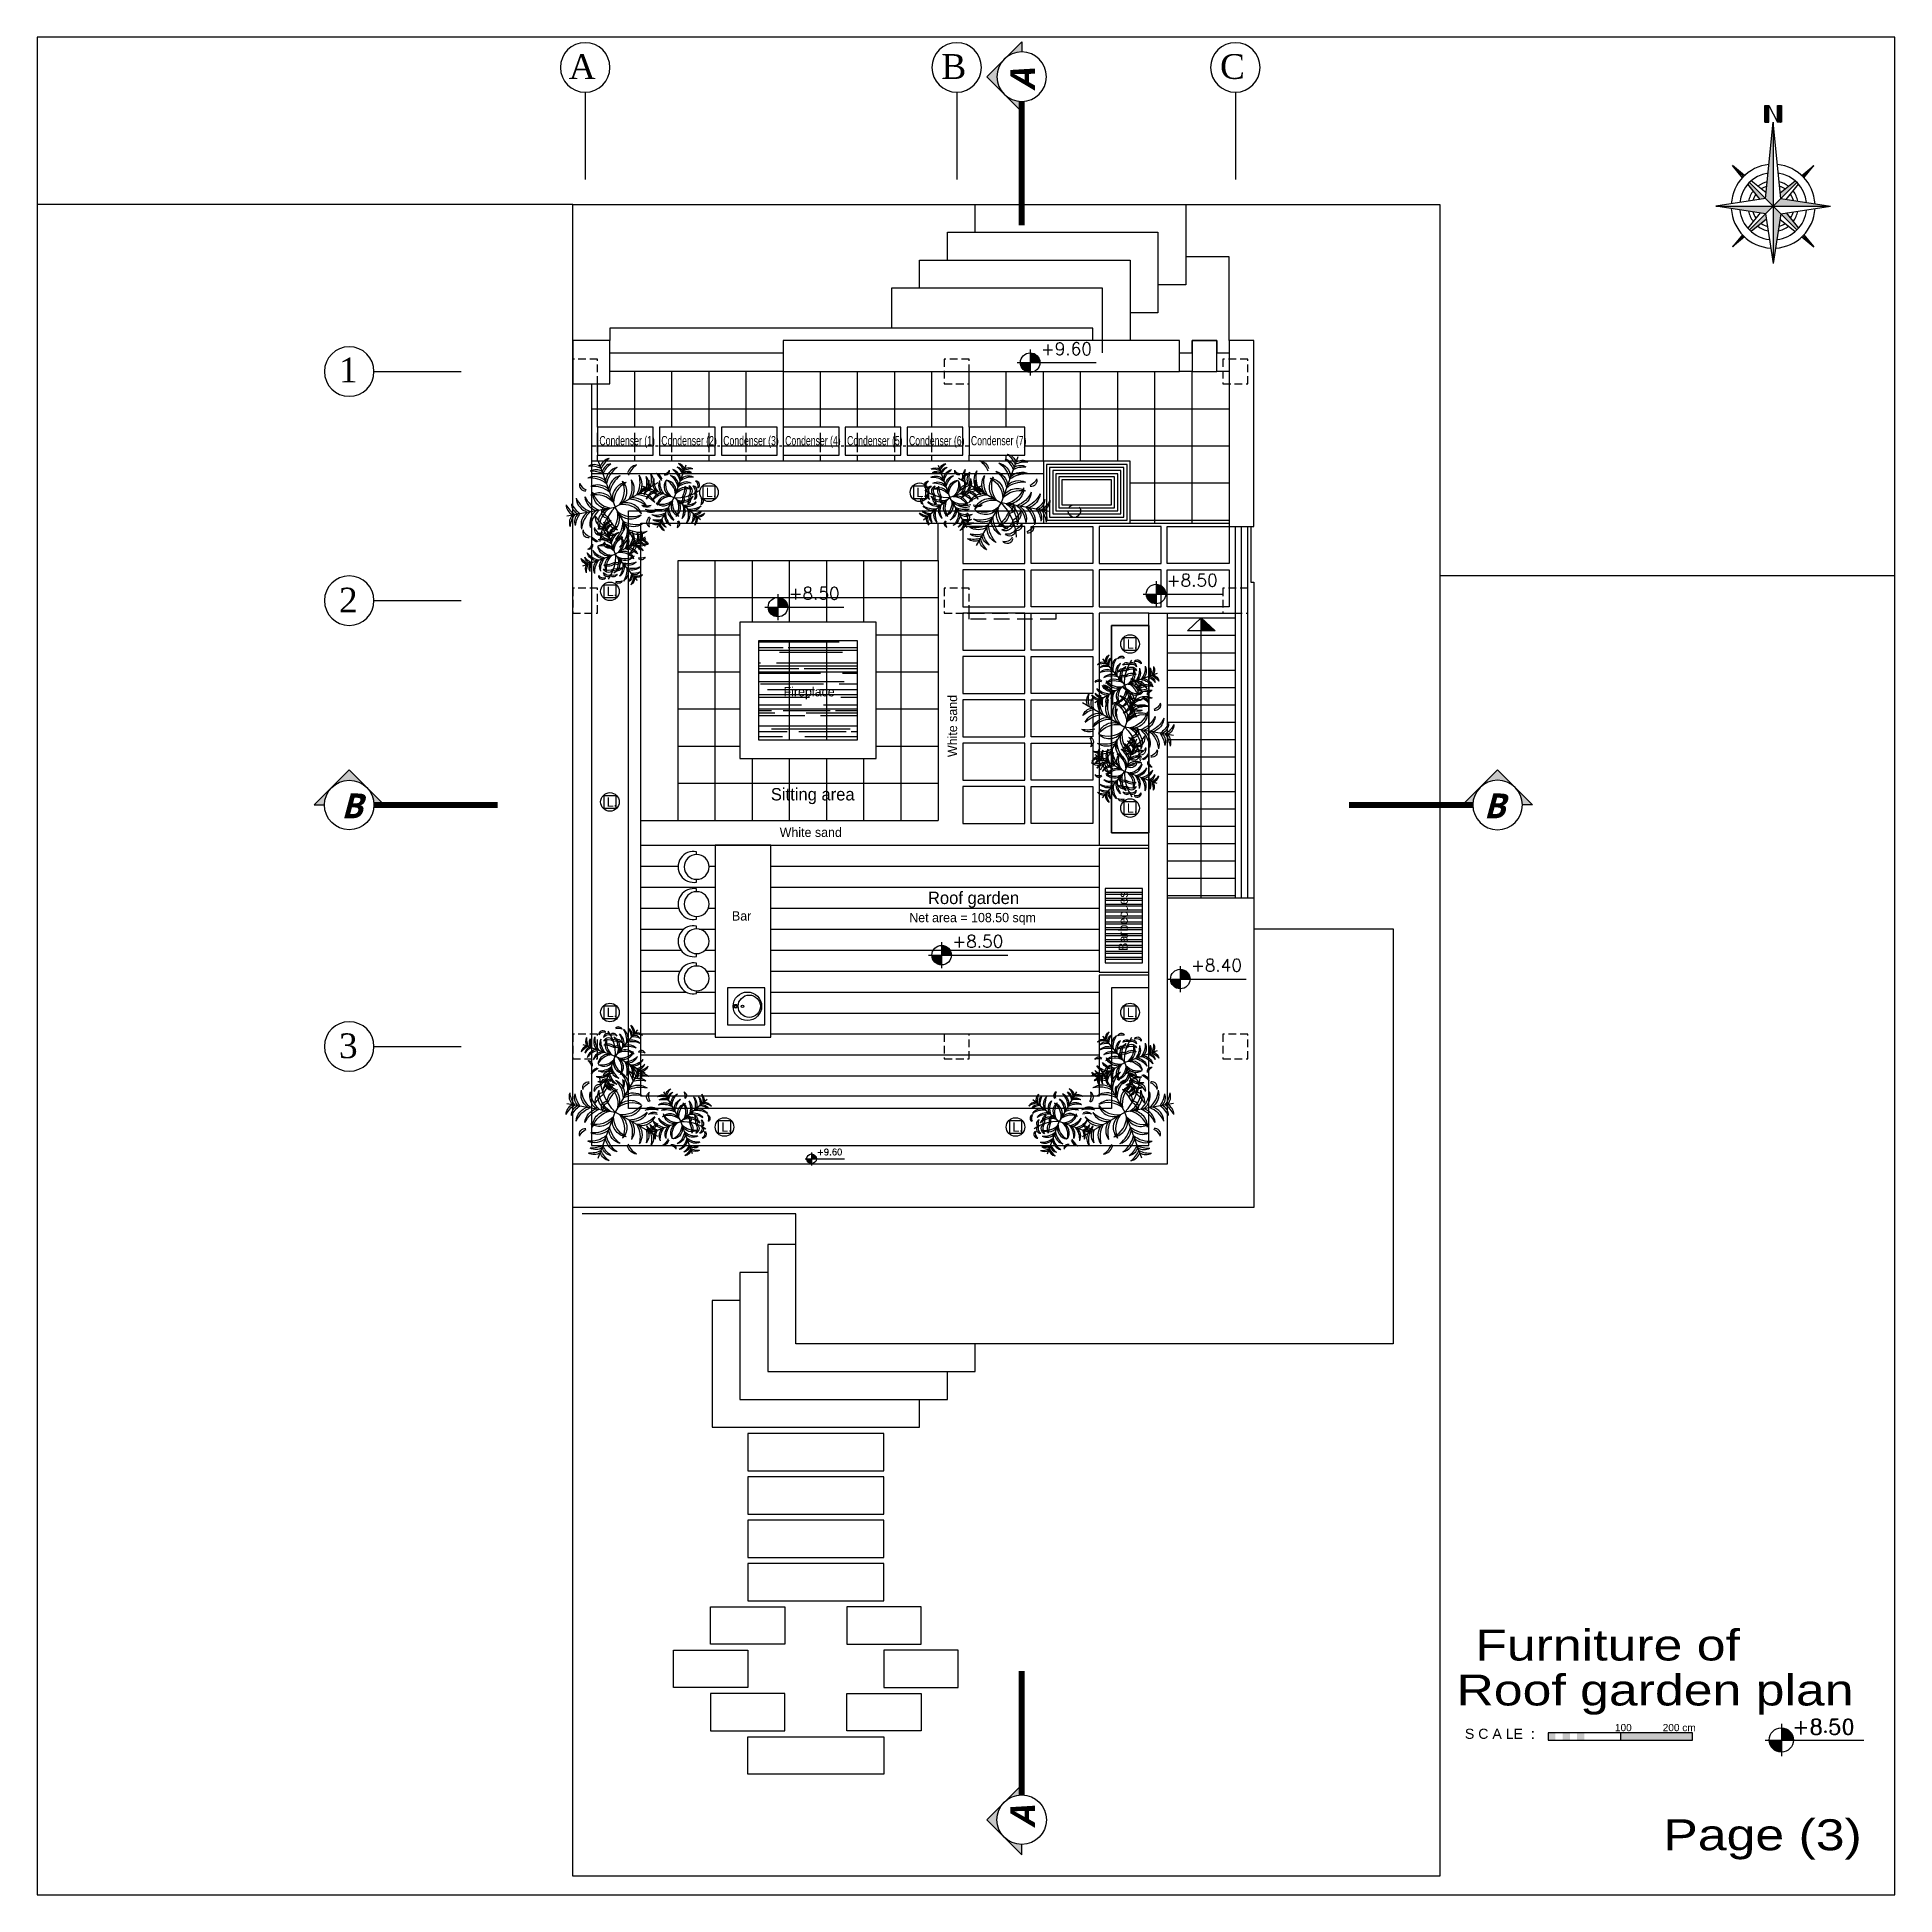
# Model space of a CAD drawing. Header units: millimetres. Extents: x 118878 to 201916, y 10986 to 20993.
# Drawn here: x 186916 to 189916, y 15463 to 18463 of the extents above; entities that cross this region are included whole.
import ezdxf
from ezdxf.enums import TextEntityAlignment as Align

# ---------------------------------------------------------------- set-up
doc = ezdxf.new("R2010")
doc.units = ezdxf.units.MM
doc.header["$LTSCALE"] = 100
for name, pattern in [('DASHDOT', [1, 0.5, -0.25, 0, -0.25]), ('DASHED2', [0.375, 0.25, -0.125]), ('HIDDEN2', [0.1875, 0.125, -0.0625])]:
    doc.linetypes.add(name, pattern=pattern)
for name, color, linetype in [('0-handrail', 135, 'Continuous'), ('0-KAFSAZI', 40, 'Continuous'), ('0-NIVO', 51, 'Continuous'), ('1', 1, 'Continuous'), ('2', 2, 'Continuous'), ('3', 3, 'Continuous'), ('4', 4, 'Continuous'), ('7', 7, 'Continuous'), ('8', 8, 'HIDDEN2'), ('AX', 1, 'Continuous'), ('bou', 4, 'Continuous'), ('furniture faz2', 181, 'Continuous'), ('SH', 1, 'Continuous'), ('text', 201, 'Continuous'), ('TOOLS', 1, 'Continuous'), ('TREE', 83, 'Continuous')]:
    doc.layers.add(name, color=color, linetype=linetype)
doc.styles.add('textstyle10', font='')
doc.styles.add('textstyle12', font='', dxfattribs={"width": 0.7})
doc.styles.add('textstyle13', font='', dxfattribs={"width": 1.25})
doc.styles.add('textstyle14', font='Arial.ttf')
doc.styles.add('textstyle3', font='')
doc.styles.add('textstyle4', font='')
doc.styles.add('textstyle5', font='ROMANC')
doc.styles.get('textstyle10').set_extended_font_data('Segoe UI Black', italic=True, bold=True)
doc.styles.get('textstyle12').set_extended_font_data('Andalus')
doc.styles.get('textstyle13').set_extended_font_data('Andalus')
doc.styles.get('textstyle3').set_extended_font_data('Andalus')
doc.styles.get('textstyle4').set_extended_font_data('Romantic')

msp = doc.modelspace()

# ---------------------------------------------------------------- texts
at = {"layer": '0-NIVO', "style": 'textstyle5'}
for s, height, p in [('+9.60', 20, (188537.0242606059, 17949.67260037878)), ('+8.50', 20, (188740.187082533, 17575.8980864)), ('+8.50', 20, (188129.6238946485, 17554.86000674099)), ('+8.50', 20, (188394.013765766, 16992.80125240123)), ('+8.40', 20, (188779.3333174589, 16954.18887917948)), ('+9.60', 10, (188175.1885605603, 16657.70988641868))]:
    msp.add_text(s, height=height, dxfattribs=at).set_placement(p)
at = {"layer": '2', "style": 'textstyle5'}
msp.add_text('+8.50', height=25, dxfattribs=at).set_placement((189750.3567699718, 15721.82879837934))
at = {"layer": 'furniture faz2', "style": 'textstyle12', "width": 0.7}
for s, p in [('Condenser (1)', (187823.9035177731, 17803.85868567592)), ('Condenser (2)', (187923.9035177731, 17803.85868567592)), ('Condenser (3)', (188023.9035177731, 17803.85868567592)), ('Condenser (4)', (188123.9035177731, 17803.85868567592)), ('Condenser (5)', (188223.9035177731, 17803.85868567592)), ('Condenser (6)', (188323.9035177731, 17803.85868567592)), ('Condenser (7)', (188423.9035177731, 17803.85868567592))]:
    msp.add_text(s, height=15, dxfattribs=at).set_placement(p)
at = {"layer": 'furniture faz2', "style": 'textstyle3'}
for s, p in [('Fireplace', (188121.4200082041, 17398.34272224951)), ('White sand', (188115.1297903704, 17171.37790264119)), ('Bar', (188038.015527787, 17036.33340569871))]:
    msp.add_text(s, height=15, dxfattribs=at).set_placement(p)
for s, p in [('White sand', (188401.617082334, 17300.3861026821)), ('Barbecues', (188677.2716311773, 16987.35834493261))]:
    msp.add_text(s, height=15, rotation=90, dxfattribs=at).set_placement(p)
at = {"layer": 'SH', "color": 1, "style": 'textstyle14'}
msp.add_text('S C A LE  : ', height=16.34476899633903, dxfattribs=at).set_placement((189221.6135599916, 15714.90194991083))
at = {"layer": 'SH', "style": 'textstyle14'}
for s, p in [('100', (189463.9499445703, 15727.26682260874)), ('200 cm', (189541.0479678584, 15727.26682260874))]:
    msp.add_text(s, height=11.65321493260722, dxfattribs=at).set_placement(p)
at = {"layer": 'text', "style": 'textstyle3'}
for s, height, p in [('Sitting area', 20, (188100.82177171, 17230.32083382615)), ('Roof garden', 20, (188354.5458398316, 17063.01421075606)), ('Net area = 108.50 sqm', 15, (188324.3557099243, 17033.69071713219))]:
    msp.add_text(s, height=height, dxfattribs=at).set_placement(p)
at = {"layer": 'text', "style": 'textstyle13', "width": 1.25}
for s, p in [('Furniture of', (189665.7721613926, 15841.41216290623)), ('Roof garden plan', (189849.2586458289, 15768.77636737048)), ('Page (3)', (189862.6161020538, 15534.99853623258))]:
    msp.add_text(s, height=50, dxfattribs=at).set_placement(p, align=Align.RIGHT)

# ---------------------------------------------------------------- blocks, each defined once
blk = doc.blocks.new('stools')
blk.add_lwpolyline([(0, -20), (0, -24.49489742796868, 1.224744871387368), (5.82077e-11, 24.49489742796868), (0, 20)], format="xyb")
for start, end in [(90, 270), (270, 90)]:
    blk.add_arc((0, 0), 20, start, end)
blk = doc.blocks.new('SINK-K-1')
for centre, radius in [((0, 0), 23), ((-3, 0), 18), ((7.999999999992723, 0), 2), ((19.00407933245151, 0), 3), ((19.00407933245151, 0), 2)]:
    blk.add_circle(centre, radius)
blk = doc.blocks.new('TREE-CICAS')
at = {"layer": 'TREE'}
for p in [(-0.5513329640257325, 3.126764615789284), (-3.126764615787579, -0.5513329647648675), (0, -3.174999999998875), (3.126764615787579, -0.5513329647648675)]:
    blk.add_line(p, (0, 0), dxfattribs=at)
for centre, radius, start, end in [((-0.9918666754504102, 2.223586756294083), 0.7328198771941923, 46.28996974093715, 109.624327487917), ((-1.428159882244927, 1.275380998151832), 1.649459514846118, 54.07628142091775, 83.37935627119943), ((-0.9317693491705086, 1.882757881091379), 0.7328198771941923, 46.28996974093715, 109.624327487917), ((-1.368062555226061, 0.9345521229491283), 1.649459514846118, 54.07628142091775, 83.37935627119943), ((0.1715383351720448, 2.428726449203111), 0.7328198771941923, 90.37567251207834, 153.7100302590684), ((0.9058253107134533, 1.686925560502289), 1.649459514846118, 116.6206437287859, 145.9237185790807), ((0.2316356614519464, 2.087897574000351), 0.7328198771941923, 90.37567251207834, 153.7100302590684), ((0.9659226369933549, 1.34609668530311), 1.649459514846118, 116.6206437287859, 145.9237185790807), ((0.6666771798329592, 1.50566207601338), 1.014971355135097, 94.6062853110818, 164.7510939708698), ((1.303253107925912, 0.9748441008312057), 1.70146659934996, 114.9634319681542, 158.6288054538444), ((-2.424773062859458, 2.013396572756676), 0.7942380083619709, 311.7893585158919, 355.3819785125469), ((-1.930158416536415, 1.724418635188101), 0.3652517871952796, 281.2524715075668, 40.2579973680989), ((-1.141438385198853, 1.186842517927971), 1.014971355135097, 35.2489060291316, 105.3937146889253), ((-1.558073648251138, 0.470314993172849), 1.70146659934996, 41.37119454615445, 85.0365680318415), ((-1.041149647615839, 0.6180768208636778), 1.014971355135097, 35.2489060291316, 105.3937146889253), ((-1.45778490992916, -0.0984507038915012), 1.70146659934996, 41.37119454615445, 85.0365680318415), ((0.7669659174159733, 0.9368963796880507), 1.014971355135097, 94.6062853110818, 164.7510939708698), ((1.403541846247663, 0.406078404509401), 1.70146659934996, 114.9634319681542, 158.6288054538444), ((0.9138578143554241, 0.4627018898943334), 0.9894144514881252, 86.36542299144226, 186.5740615487348), ((1.409525364486854, 0.0172443968118046), 1.496860906740043, 106.8122114626832, 168.333539356893), ((-1.475439639621754, 3.096492559574642), 3.430042026328412, 295.4772105697515, 336.6585014095504), ((-0.0700201069942068, 0.7142011420348808), 0.8224182143895508, 341.4476717299717, 59.36722884798055), ((-2.016026814532097, 0.1569573201400658), 2.682060650903285, 5.400740051632002, 28.13903895749975), ((0.7238884350117587, 1.139673543388369), 0.4862217996356816, 318.8744187014573, 98.97626447918958), ((0.3014109071807525, 0.90620955590731), 0.7934442169721276, 353.7536355674015, 64.09704761324531), ((1.143399377708647, 1.998267447280682), 0.3619941840006916, 347.0577451775117, 122.8532526094871), ((0.9350816763246712, 1.794227843696149), 0.5082776925162357, 5.184490705491805, 88.6539629962707), ((1.143399377708647, 1.480917044961643), 0.3619941840006916, 347.0577451775117, 122.8532526094871), ((0.9350816763246712, 1.276877440641726), 0.5082776925162357, 5.184490705491805, 88.6539629962707), ((0.918106463162303, 0.7306232541565691), 0.7942380083619709, 4.618021487453102, 48.21064148410808), ((1.412721109483527, 1.01960119098618), 0.3652517871952796, 319.7420026319011, 78.74752849243318), ((1.674233975377319, 0.6112346992068183), 0.7942380083619709, 4.618021487453102, 48.21064148410808), ((2.168848620961398, 0.9002126367753931), 0.3652517871952796, 319.7420026319011, 78.74752849243318), ((-1.346096685301291, 0.9659226362543905), 1.649459514846118, 206.6206437287947, 235.9237185790871), ((-2.087897573998589, 0.2316356607145735), 0.7328198771941923, 180.3756725120849, 243.7100302590582), ((-2.320260002552004, 0.3991152815352166), 0.7328198771941923, 46.28996974093715, 109.624327487917), ((-2.756553208607556, -0.5490904766070344), 1.649459514846118, 54.07628142091775, 83.37935627119943), ((-0.9748441008330246, 1.303253107923979), 1.70146659934996, 204.9634319681544, 248.628805453836), ((-1.505662076750468, 0.6666771790939379), 1.014971355135097, 184.6062853110753, 254.7510939708667), ((-0.9368963796880507, 0.7669659174176218), 1.014971355135097, 184.6062853110753, 254.7510939708667), ((-0.4060784045075252, 1.403541846247663), 1.70146659934996, 204.9634319681544, 248.628805453836), ((-0.4627018906351168, 0.913857813614527), 0.9894144514881252, 176.3654229914392, 276.5740615487356), ((-0.0172443968135667, 1.409525363747832), 1.496860906740043, 196.8122114626895, 258.3335393568994), ((-1.016998811065605, 0.1222397710129712), 0.9894144514881252, 13.42593845126695, 113.6345770085626), ((-1.330418514978419, -0.4658816348417645), 1.496860906740043, 31.66646064311043, 93.18778853731496), ((0.0172443968135667, 1.409525363747832), 1.496860906740043, 281.6664606431006, 343.1877885373106), ((0.4627018898961524, 0.9138578136144702), 0.9894144514881252, 263.4259384512644, 3.634577008560788), ((0.3270300353240145, 0.0374692394586305), 0.4953001852638115, 330.4397742742876, 48.66942618099363), ((0.6112189978075548, 0.1190196910627037), 0.3573726681942614, 294.2257495074244, 75.12788290956998), ((0.4060784045077526, 1.403541846247663), 1.70146659934996, 291.3711945461641, 335.0365680318457), ((-0.1934001818408433, -0.1080391719306135), 1.587517753756604, 7.575866965430889, 35.8941657849368), ((0.9282625996506795, 0.4179079339791656), 0.5518782139581732, 324.9865381391236, 64.40338746307823), ((0.9368963796880507, 0.7669659174176218), 1.014971355135097, 285.2489060291333, 355.3937146889247), ((0.9748441008330246, 1.303253107923979), 1.70146659934996, 291.3711945461641, 335.0365680318457), ((1.505662076011731, 0.6666771790939379), 1.014971355135097, 285.2489060291333, 355.3937146889247), ((1.346096685301518, 0.9659226362543336), 1.649459514846118, 304.0762814209129, 333.3793562712053), ((2.087897573998589, 0.2316356607145735), 0.7328198771941923, 296.2899697409418, 359.6243274879151), ((1.684521471377366, 0.906249215990556), 1.649459514846118, 304.0762814209129, 333.3793562712053), ((2.426322360074437, 0.1719622404472148), 0.7328198771941923, 296.2899697409418, 359.6243274879151), ((-2.216388338524666, -0.9905974005803841), 0.7328198771941923, 136.2899697409348, 199.6243274879161), ((-1.268182580382245, -1.426890606637699), 1.649459514846118, 144.0762814209189, 173.3793562712059), ((-1.882757881091266, -0.9317693499078246), 0.7328198771941923, 136.2899697409348, 199.6243274879161), ((-0.9345521236880359, -1.368062555965139), 1.649459514846118, 144.0762814209189, 173.3793562712059), ((-1.186842517927971, -1.141438385936056), 1.014971355135097, 125.2489060291343, 195.3937146889261), ((-0.4703149931744974, -1.558073648251252), 1.70146659934996, 131.3711945461637, 175.0365680318448), ((-0.6180768216024717, -1.041149647615953), 1.014971355135097, 125.2489060291343, 195.3937146889261), ((0.0984507031507746, -1.457784910670114), 1.70146659934996, 131.3711945461637, 175.0365680318448), ((-1.391105964779854, 0.2277790952369401), 1.496860906740043, 276.8122114626852, 338.3335393568905), ((-0.980321600794241, -0.296982665108942), 0.9894144514881252, 256.3654229914357, 356.5740615487341), ((-0.1222397717535841, -1.016998811806559), 0.9894144514881252, 103.4259384512599, 203.6345770085639), ((0.4658816348417076, -1.330418514978533), 1.496860906740043, 121.6664606431032, 183.1877885373119), ((-1.452733666757922, -0.1561866778310446), 1.70146659934996, 284.9634319681613, 328.6288054538419), ((0.980321600794241, -0.296982665108942), 0.9894144514881252, 183.4259384512659, 283.6345770085643), ((1.391105964780081, 0.2277790952369401), 1.496860906740043, 201.6664606431096, 263.1877885373148), ((1.452733666758149, -0.1561866778310446), 1.70146659934996, 211.3711945461581, 255.0365680318387), ((-0.4658816348417076, -1.330418514978533), 1.496860906740043, 356.8122114626881, 58.33353935689683), ((0.1222397710130281, -1.016998811806559), 0.9894144514881252, 336.3654229914361, 76.57406154874013), ((-0.0984507031507746, -1.457784910670114), 1.70146659934996, 4.963431968155264, 48.62880545383636), ((0.6180768216026991, -1.041149647615953), 1.014971355135097, 344.6062853110739, 54.75109397086575), ((0.4703149931747248, -1.558073648251252), 1.70146659934996, 4.963431968155264, 48.62880545383636), ((1.186842517927971, -1.141438385936112), 1.014971355135097, 344.6062853110739, 54.75109397086575), ((0.9345521229492988, -1.368062555965139), 1.649459514846118, 6.62064372879411, 35.92371857908106), ((1.882757881091493, -0.9317693499078246), 0.7328198771941923, 340.3756725120838, 43.71003025906521), ((1.272976909763884, -1.427735976228973), 1.649459514846118, 6.62064372879411, 35.92371857908106), ((2.221182667167341, -0.991442770171659), 0.7328198771941923, 340.3756725120838, 43.71003025906521), ((-2.697250362084333, -0.5165736243349102), 1.649459514846118, 286.6206437287913, 315.9237185790809), ((-2.102931227721456, -1.374612485950195), 0.7328198771941923, 260.3756725120904, 323.7100302590678), ((-0.9180043308756467, -0.789480585279307), 1.014971355135097, 264.6062853110736, 334.751093970869), ((-1.452733666757922, -0.7337265013483147), 1.70146659934996, 284.9634319681613, 328.6288054538419), ((-0.9180043308756467, -1.367020408796577), 1.014971355135097, 264.6062853110736, 334.751093970869), ((-1.184995338389626, -1.157915746439642), 1.649459514846118, 286.6206437287913, 315.9237185790809), ((0.9180043308756467, -0.789480585279307), 1.014971355135097, 205.248906029131, 275.3937146889264), ((1.452733666758149, -0.7337265013483147), 1.70146659934996, 211.3711945461581, 255.0365680318387), ((0.9180043308756467, -1.367020408796577), 1.014971355135097, 205.248906029131, 275.3937146889264), ((1.184995337650889, -1.157915746439699), 1.649459514846118, 224.0762814209191, 253.3793562712087), ((0.8385140936884454, -2.293886793228978), 0.7942380083619709, 4.618021487453102, 48.21064148410808), ((1.333128739270705, -2.004908855660403), 0.3652517871952796, 319.7420026319011, 78.74752849243318), ((-0.5906762040285685, -2.015954608051402), 0.7328198771941923, 260.3756725120904, 323.7100302590678), ((-1.184995338389626, -1.507644737785085), 1.649459514846118, 286.6206437287913, 315.9237185790809), ((-0.5906762040285685, -2.365683600139334), 0.7328198771941923, 260.3756725120904, 323.7100302590678), ((0.5906762040287958, -2.015954608051402), 0.7328198771941923, 216.2899697409322, 279.6243274879096), ((1.184995337650889, -1.507644737785142), 1.649459514846118, 224.0762814209191, 253.3793562712087), ((0.5906762040287958, -2.365683600139334), 0.7328198771941923, 216.2899697409322, 279.6243274879096)]:
    blk.add_arc(centre, radius, start, end, dxfattribs=at)
blk = doc.blocks.new('l-01')
at = {"layer": 'furniture faz2'}
blk.add_lwpolyline([(-10, -10), (10, -10), (10, 10), (-10, 10)], close=True, dxfattribs=at)
blk.add_circle((0, 0), 15, dxfattribs=at)
at = {"layer": 'furniture faz2', "style": 'textstyle3'}
blk.add_text('L.', height=15, dxfattribs=at).set_placement((-5.110727620369289, -7.547310785250374))
blk = doc.blocks.new('C1')
at = {"layer": 'AX'}
blk.add_line((0, 100.0000000000014), (0, 0), dxfattribs=at)
blk.add_circle((0, 128.3499999999999), 28.34999999999997, dxfattribs=at)
blk = doc.blocks.new('AX-01roof')
at = {"layer": 'AX', "color": 8, "linetype": 'HIDDEN2'}
for points in [[(0, -40), (40, -40), (40, 0), (0, 0)], [(600, -40), (640, -40), (640, 0), (600, 0)], [(1050.000000000058, -40), (1090.000000000058, -40), (1090.000000000058, 0), (1050.000000000058, 0)], [(0, -410), (40, -410), (40, -370), (0, -370)], [(600, -410), (640, -410), (640, -370), (600, -370)], [(1050.000000000058, -410), (1090.000000000058, -410), (1090.000000000058, -370), (1050.000000000058, -370)], [(0, -1130), (40, -1130), (40, -1090), (0, -1090)], [(600, -1130), (640, -1130), (640, -1090), (600, -1090)], [(1050.000000000058, -1130), (1090.000000000058, -1130), (1090.000000000058, -1090), (1050.000000000058, -1090)]]:
    blk.add_lwpolyline(points, close=True, dxfattribs=at)
at = {"layer": 'AX', "xscale": 1.41093474426815, "yscale": -1.41093474426815, "zscale": -1.41093474426815}
for p, rotation in [((20, 290.0000000001164), 180), ((620, 290.0000000001164), 180), ((1070.000000000058, 290.0000000001164), 180), ((-180, -20), 270), ((-180, -390), 270), ((-180, -1110), 270)]:
    blk.add_blockref('C1', p, dxfattribs=dict(at, rotation=rotation))
at = {"layer": 'AX', "color": 3, "style": 'textstyle4'}
for s, p in [('A', (15.30005249375245, 472.5113642526558)), ('B', (615.3000524937524, 472.5113642526558)), ('C', (1065.300052493811, 472.5113642526558)), ('1', (-362.5113642525394, -17.29778092329798)), ('2', (-362.5113642525394, -388.8556885658909)), ('3', (-362.5113642525394, -1108.855688565891))]:
    blk.add_text(s, height=40, dxfattribs=at).set_placement(p, align=Align.MIDDLE)
blk = doc.blocks.new('cod-03')
at = {"layer": '1', "transparency": 33554687}
h = blk.add_hatch(color=256, dxfattribs=at)
edge = h.paths.add_edge_path(flags=0)
edge.add_line((0, 0), (-18.00000000001455, 0))
edge.add_arc((-1.4543e-11, -2.36522e-11), 18, 180, 270.0000000000463)
edge.add_line((2e-15, -18.00000000002365), (0, 0))
h = blk.add_hatch(color=256, dxfattribs=at)
edge = h.paths.add_edge_path(flags=0)
edge.add_arc((-1.45501e-11, -2.36451e-11), 18, 0, 89.99999999995369)
edge.add_line((-7e-16, 17.99999999997635), (0, 0))
edge.add_line((0, 0), (17.99999999998545, -2.36451e-11))
at = {"layer": '2'}
for p, q in [((-23.99999999997817, 0), (121.8620094852231, 0)), ((0, 24), (0, -24))]:
    blk.add_line(p, q, dxfattribs=at)
blk.add_circle((-1.45519e-11, -2.36469e-11), 18, dxfattribs=at)
blk = doc.blocks.new('SEC-SSS1')
at = {"layer": 'TOOLS', "transparency": 33554687}
h = blk.add_hatch(color=3, dxfattribs=at)
edge = h.paths.add_edge_path(flags=0)
edge.add_line((56.56854249492608, -56.56854249492608), (28.28427124746668, -28.28427124747327))
edge.add_arc((6.75e-13, -56.56854249493011), 39.99999999999932, 0, 44.99999999999068, ccw=False)
edge.add_arc((-2.3448e-12, -56.56854249493585), 40.00000000000234, 314.9999999999963, 360, ccw=False)
edge.add_line((28.2842712474594, -84.85281374240122), (56.56854249492608, -56.56854249492608))
edge = h.paths.add_edge_path(flags=0)
edge.add_arc((-1.3038e-12, -56.56854249493977), 39.99999999999883, 270.0000000000019, 314.99999999999926, ccw=False)
edge.add_line((3.3e-15, -96.56854249493861), (0, -113.137084989847))
edge.add_line((0, -113.137084989847), (28.28427124745939, -84.85281374240122))
edge = h.paths.add_edge_path(flags=0)
edge.add_line((0, 0), (0, -16.56854249493458))
edge.add_arc((1.6502e-12, -56.56854249494063), 40.00000000000606, 45.000000000002274, 90.00000000000227, ccw=False)
edge.add_line((28.28427124746668, -28.28427124747328), (0, 0))
at = {"layer": 'TOOLS', "color": 3}
for p, q in [((0, 0), (0, -16.56854249493458)), ((0, 0), (56.56854249492608, -56.56854249492608)), ((-7.276e-12, -113.1370849898543), (56.56854249492608, -56.56854249492608))]:
    blk.add_line(p, q, dxfattribs=at)
at = {"layer": 'TOOLS', "color": 3, "linetype": 'DASHDOT', "const_width": 10}
blk.add_lwpolyline([(0, -96.56854249493861), (0, -296.5685424949386)], dxfattribs=at)
at = {"layer": 'TOOLS', "color": 3}
blk.add_circle((0, -56.56854249493659), 40.00000000000201, dxfattribs=at)
blk = doc.blocks.new('SEC-S-N-1')
at = {"layer": '3', "xscale": -1}
blk.add_blockref('SEC-SSS1', (724.9999999999709, 262.6620169217531), dxfattribs=at)
at = {"layer": '3'}
for p, rotation in [((-417.662016921764, -969.9999999999127), 90.00000000000001), ((724.9999999999709, -2665.238030274417), 180)]:
    blk.add_blockref('SEC-SSS1', p, dxfattribs=dict(at, rotation=rotation))
at = {"layer": '3', "xscale": -1, "rotation": 270}
blk.add_blockref('SEC-SSS1', (1550, -969.9999999999127), dxfattribs=at)
at = {"layer": 'TOOLS', "style": 'textstyle10'}
for p in [(726.4178898256796, 201.3935269205722), (726.4178898256796, -2603.969540273236)]:
    blk.add_text('A', height=40, rotation=90, dxfattribs=at).set_placement(p, align=Align.MIDDLE)
for p in [(-356.3935269205831, -971.4178898256287), (1488.731509998819, -971.4178898256287)]:
    blk.add_text('B', height=40, dxfattribs=at).set_placement(p, align=Align.MIDDLE)
blk = doc.blocks.new('*X83')
at = {"color": 0}
for p, q in [((12.75, 19.00082394568908), (12.79917605431092, 19.05)), ((12.75, 19.00435947959502), (12.79564052040499, 19.05)), ((12.75, 19.00789501350095), (12.79210498649906, 19.05)), ((12.75, 19.01143054740687), (12.78856945259313, 19.05)), ((12.75, 19.01496608131281), (12.78503391868719, 19.05)), ((12.75, 19.01850161521875), (12.78149838478126, 19.05)), ((12.75, 19.02203714912468), (12.77796285087533, 19.05)), ((12.75, 19.02557268303061), (12.77442731696939, 19.05)), ((12.75, 19.02910821693654), (12.77089178306346, 19.05)), ((12.75, 19.03264375084248), (12.76735624915753, 19.05)), ((12.75, 19.03617928474841), (12.7638207152516, 19.05)), ((12.75, 19.03971481865434), (12.76028518134566, 19.05)), ((12.75, 19.04325035256028), (12.75674964743973, 19.05)), ((12.75, 19.04678588646621), (12.7532141135338, 19.05)), ((12.8, 18.99859194995903), (12.75, 19.04859194995903)), ((12.75, 18.99728841178315), (12.8, 19.04728841178315)), ((12.8, 18.9950564160531), (12.75, 19.0450564160531)), ((12.8, 19.00212748386497), (12.75212748386497, 19.05)), ((12.8, 19.0056630177709), (12.7556630177709, 19.05)), ((12.8, 19.00919855167683), (12.75919855167683, 19.05)), ((12.8, 19.01273408558276), (12.76273408558276, 19.05)), ((12.8, 19.0162696194887), (12.7662696194887, 19.05)), ((12.8, 19.01980515339463), (12.76980515339463, 19.05)), ((12.8, 19.02334068730056), (12.77334068730056, 19.05)), ((12.8, 19.02687622120649), (12.77687622120649, 19.05)), ((12.8, 19.03041175511243), (12.78041175511243, 19.05)), ((12.8, 19.03394728901836), (12.78394728901836, 19.05)), ((12.8, 19.03748282292429), (12.78748282292429, 19.05)), ((12.8, 19.04101835683023), (12.79101835683023, 19.05)), ((12.8, 19.04455389073616), (12.79455389073616, 19.05)), ((12.8, 19.0480894246421), (12.79808942464209, 19.05)), ((12.9, 19.0023315216399), (12.9476684783601, 19.05)), ((12.9, 19.00586705554584), (12.94413294445417, 19.05)), ((12.9, 19.00940258945176), (12.94059741054823, 19.05)), ((12.9, 19.0129381233577), (12.9370618766423, 19.05)), ((12.9, 19.01647365726364), (12.93352634273636, 19.05)), ((12.9, 19.02000919116957), (12.92999080883044, 19.05)), ((12.9, 19.0235447250755), (12.9264552749245, 19.05)), ((12.9, 19.02708025898143), (12.92291974101857, 19.05)), ((12.9, 19.03061579288737), (12.91938420711264, 19.05)), ((12.9, 19.0341513267933), (12.9158486732067, 19.05)), ((12.9, 19.03768686069923), (12.91231313930077, 19.05)), ((12.9, 19.04122239460517), (12.90877760539484, 19.05)), ((12.9, 19.0447579285111), (12.9052420714889, 19.05)), ((12.9, 19.04829346241703), (12.90170653758297, 19.05)), ((12.9, 18.99879598773397), (12.95, 19.04879598773397)), ((12.95, 18.99708437400821), (12.9, 19.04708437400821)), ((12.9, 18.99526045382804), (12.95, 19.04526045382804)), ((12.95, 19.00061990791414), (12.90061990791414, 19.05)), ((12.95, 19.00415544182008), (12.90415544182007, 19.05)), ((12.95, 19.00769097572601), (12.90769097572601, 19.05)), ((12.95, 19.01122650963194), (12.91122650963194, 19.05)), ((12.95, 19.01476204353787), (12.91476204353787, 19.05)), ((12.95, 19.01829757744381), (12.91829757744381, 19.05)), ((12.95, 19.02183311134974), (12.92183311134974, 19.05)), ((12.95, 19.02536864525567), (12.92536864525567, 19.05)), ((12.95, 19.02890417916161), (12.9289041791616, 19.05)), ((12.95, 19.03243971306754), (12.93243971306753, 19.05)), ((12.95, 19.03597524697347), (12.93597524697347, 19.05)), ((12.95, 19.0395107808794), (12.9395107808794, 19.05)), ((12.95, 19.04304631478533), (12.94304631478533, 19.05)), ((12.95, 19.04658184869127), (12.94658184869127, 19.05)), ((12.75, 18.99375287787721), (12.8, 19.04375287787722)), ((12.8, 18.99152088214717), (12.75, 19.04152088214717)), ((12.75, 18.99021734397128), (12.8, 19.04021734397128)), ((12.8, 18.98798534824124), (12.75, 19.03798534824123)), ((12.75, 18.98668181006535), (12.8, 19.03668181006535)), ((12.8, 18.9844498143353), (12.75, 19.0344498143353)), ((12.75, 18.98314627615942), (12.8, 19.03314627615942)), ((12.8, 18.98091428042937), (12.75, 19.03091428042937)), ((12.75, 18.97961074225349), (12.8, 19.02961074225348)), ((12.8, 18.97737874652344), (12.75, 19.02737874652344)), ((12.75, 18.97607520834755), (12.8, 19.02607520834755)), ((12.8, 18.9738432126175), (12.75, 19.0238432126175)), ((12.75, 18.97253967444162), (12.8, 19.02253967444162)), ((12.8, 18.97030767871157), (12.75, 19.02030767871156)), ((12.75, 18.96900414053568), (12.8, 19.01900414053569)), ((12.8, 18.96677214480564), (12.75, 19.01677214480564)), ((12.75, 18.96546860662975), (12.8, 19.01546860662976)), ((12.8, 18.96323661089971), (12.75, 19.01323661089971)), ((12.75, 18.96193307272382), (12.8, 19.01193307272382)), ((12.8, 18.95970107699378), (12.75, 19.00970107699377)), ((12.75, 18.95839753881789), (12.8, 19.00839753881789)), ((12.8, 18.95616554308784), (12.75, 19.00616554308784)), ((12.75, 18.95486200491196), (12.8, 19.00486200491195)), ((12.8, 18.95263000918191), (12.75, 19.00263000918191)), ((12.75, 18.95132647100602), (12.8, 19.00132647100602)), ((12.8, 18.94909447527598), (12.75, 18.99909447527597)), ((12.75, 18.94779093710009), (12.8, 18.99779093710009)), ((12.8, 18.94555894137004), (12.75, 18.99555894137004)), ((12.75, 18.94425540319416), (12.8, 18.99425540319416)), ((12.8, 18.94202340746411), (12.75, 18.99202340746411)), ((12.75, 18.94071986928823), (12.8, 18.99071986928823)), ((12.8, 18.93848787355818), (12.75, 18.98848787355818)), ((12.75, 18.93718433538229), (12.8, 18.98718433538229)), ((12.8, 18.93495233965223), (12.75, 18.98495233965224)), ((12.75, 18.93364880147636), (12.8, 18.98364880147636)), ((12.8, 18.93141680574631), (12.75, 18.98141680574631)), ((12.75, 18.93011326757043), (12.8, 18.98011326757043)), ((12.8, 18.92788127184038), (12.75, 18.97788127184037)), ((12.75, 18.92657773366449), (12.8, 18.97657773366448)), ((12.8, 18.92434573793444), (12.75, 18.97434573793444)), ((12.75, 18.92304219975856), (12.8, 18.97304219975856)), ((12.8, 18.92081020402851), (12.75, 18.97081020402851)), ((12.75, 18.91950666585263), (12.8, 18.96950666585263)), ((12.8, 18.91727467012257), (12.75, 18.96727467012258)), ((12.75, 18.9159711319467), (12.8, 18.9659711319467)), ((12.8, 18.91373913621665), (12.75, 18.96373913621665)), ((12.75, 18.91243559804076), (12.8, 18.96243559804076)), ((12.8, 18.91020360231072), (12.75, 18.96020360231071)), ((12.75, 18.90890006413483), (12.8, 18.95890006413483)), ((12.8, 18.90666806840478), (12.75, 18.95666806840478)), ((12.75, 18.9053645302289), (12.8, 18.9553645302289)), ((12.8, 18.90313253449885), (12.75, 18.95313253449885)), ((12.75, 18.90182899632296), (12.8, 18.95182899632296)), ((12.8, 18.89959700059292), (12.75, 18.94959700059292)), ((12.75, 18.89829346241703), (12.8, 18.94829346241703)), ((12.8, 18.89606146668698), (12.75, 18.94606146668698)), ((12.75, 18.8947579285111), (12.8, 18.9447579285111)), ((12.8, 18.89252593278105), (12.75, 18.94252593278105)), ((12.75, 18.89122239460517), (12.8, 18.94122239460516)), ((12.8, 18.88899039887512), (12.75, 18.93899039887512)), ((12.75, 18.88768686069924), (12.8, 18.93768686069923)), ((12.8, 18.88545486496919), (12.75, 18.93545486496918)), ((12.75, 18.8841513267933), (12.8, 18.9341513267933)), ((12.8, 18.88191933106326), (12.75, 18.93191933106325)), ((12.75, 18.88061579288737), (12.8, 18.93061579288737)), ((12.8, 18.87838379715732), (12.75, 18.92838379715732)), ((12.75, 18.87708025898144), (12.8, 18.92708025898144)), ((12.8, 18.87484826325139), (12.75, 18.92484826325139)), ((12.75, 18.8735447250755), (12.8, 18.9235447250755)), ((12.8, 18.87131272934546), (12.75, 18.92131272934545)), ((12.75, 18.87000919116957), (12.8, 18.92000919116957)), ((12.8, 18.86777719543952), (12.75, 18.91777719543952)), ((12.75, 18.86647365726364), (12.8, 18.91647365726363)), ((12.8, 18.86424166153359), (12.75, 18.91424166153359)), ((12.75, 18.86293812335771), (12.8, 18.9129381233577)), ((12.8, 18.86070612762766), (12.75, 18.91070612762766)), ((12.75, 18.85940258945177), (12.8, 18.90940258945177)), ((12.8, 18.85717059372172), (12.75, 18.90717059372172)), ((12.75, 18.85586705554584), (12.8, 18.90586705554584)), ((12.8, 18.85363505981579), (12.75, 18.90363505981579)), ((12.75, 18.85233152163991), (12.8, 18.90233152163991)), ((12.80009952590986, 18.85), (12.75, 18.90009952590986)), ((12.79656399200393, 18.85), (12.75, 18.89656399200392)), ((12.79302845809799, 18.85), (12.75, 18.89302845809799)), ((12.78949292419206, 18.85), (12.75, 18.88949292419206)), ((12.78595739028613, 18.85), (12.75, 18.88595739028612)), ((12.7824218563802, 18.85), (12.75, 18.8824218563802)), ((12.77888632247426, 18.85), (12.75, 18.87888632247426)), ((12.77535078856833, 18.85), (12.75, 18.87535078856832)), ((12.7718152546624, 18.85), (12.75, 18.8718152546624)), ((12.76827972075646, 18.85), (12.75, 18.86827972075646)), ((12.76474418685053, 18.85), (12.75, 18.86474418685053)), ((12.7612086529446, 18.85), (12.75, 18.8612086529446)), ((12.75767311903867, 18.85), (12.75, 18.85767311903866)), ((12.75413758513274, 18.85), (12.75, 18.85413758513274)), ((12.7506020512268, 18.85), (12.75, 18.8506020512268)), ((12.75120401226603, 18.85), (12.8, 18.89879598773397)), ((12.75473954617196, 18.85), (12.8, 18.89526045382804)), ((12.75827508007789, 18.85), (12.8, 18.89172491992211)), ((12.76181061398383, 18.85), (12.8, 18.88818938601617)), ((12.76534614788976, 18.85), (12.8, 18.88465385211024)), ((12.76888168179569, 18.85), (12.8, 18.88111831820431)), ((12.77241721570163, 18.85), (12.8, 18.87758278429838)), ((12.77595274960756, 18.85), (12.8, 18.87404725039244)), ((12.77948828351349, 18.85), (12.8, 18.87051171648651)), ((12.78302381741942, 18.85), (12.8, 18.86697618258058)), ((12.78655935132536, 18.85), (12.8, 18.86344064867465)), ((12.79009488523129, 18.85), (12.8, 18.85990511476871)), ((12.79363041913722, 18.85), (12.8, 18.85636958086278)), ((12.79716595304315, 18.85), (12.8, 18.85283404695685)), ((12.95, 18.99354884010228), (12.9, 19.04354884010228)), ((12.9, 18.9917249199221), (12.95, 19.04172491992211)), ((12.95, 18.99001330619635), (12.9, 19.04001330619635)), ((12.9, 18.98818938601617), (12.95, 19.03818938601617)), ((12.95, 18.98647777229041), (12.9, 19.03647777229041)), ((12.9, 18.98465385211023), (12.95, 19.03465385211024)), ((12.95, 18.98294223838448), (12.9, 19.03294223838448)), ((12.9, 18.9811183182043), (12.95, 19.03111831820431)), ((12.95, 18.97940670447855), (12.9, 19.02940670447855)), ((12.9, 18.97758278429838), (12.95, 19.02758278429837)), ((12.95, 18.97587117057262), (12.9, 19.02587117057262)), ((12.9, 18.97404725039244), (12.95, 19.02404725039244)), ((12.95, 18.97233563666668), (12.9, 19.02233563666668)), ((12.9, 18.97051171648651), (12.95, 19.02051171648651)), ((12.95, 18.96880010276075), (12.9, 19.01880010276075)), ((12.9, 18.96697618258057), (12.95, 19.01697618258058)), ((12.95, 18.96526456885482), (12.9, 19.01526456885482)), ((12.9, 18.96344064867464), (12.95, 19.01344064867464)), ((12.95, 18.96172903494887), (12.9, 19.01172903494888)), ((12.9, 18.95990511476871), (12.95, 19.00990511476871)), ((12.95, 18.95819350104295), (12.9, 19.00819350104295)), ((12.9, 18.95636958086278), (12.95, 19.00636958086278)), ((12.95, 18.95465796713702), (12.9, 19.00465796713701)), ((12.9, 18.95283404695685), (12.95, 19.00283404695685)), ((12.95, 18.95112243323108), (12.9, 19.00112243323108)), ((12.9, 18.94929851305091), (12.95, 18.99929851305091)), ((12.95, 18.94758689932515), (12.9, 18.99758689932516)), ((12.9, 18.94576297914498), (12.95, 18.99576297914498)), ((12.95, 18.94405136541922), (12.9, 18.99405136541922)), ((12.9, 18.94222744523904), (12.95, 18.99222744523905)), ((12.95, 18.94051583151329), (12.9, 18.99051583151329)), ((12.9, 18.93869191133311), (12.95, 18.98869191133312)), ((12.95, 18.93698029760735), (12.9, 18.98698029760735)), ((12.9, 18.93515637742718), (12.95, 18.98515637742718)), ((12.95, 18.93344476370142), (12.9, 18.98344476370142)), ((12.9, 18.93162084352125), (12.95, 18.98162084352125)), ((12.95, 18.92990922979549), (12.9, 18.97990922979549)), ((12.9, 18.92808530961532), (12.95, 18.97808530961532)), ((12.95, 18.92637369588955), (12.9, 18.97637369588955)), ((12.9, 18.92454977570938), (12.95, 18.97454977570937)), ((12.95, 18.92283816198362), (12.9, 18.97283816198362)), ((12.9, 18.92101424180345), (12.95, 18.97101424180345)), ((12.95, 18.91930262807769), (12.9, 18.96930262807769)), ((12.9, 18.91747870789752), (12.95, 18.96747870789752)), ((12.95, 18.91576709417176), (12.9, 18.96576709417176)), ((12.9, 18.91394317399159), (12.95, 18.96394317399159)), ((12.95, 18.91223156026582), (12.9, 18.96223156026582)), ((12.9, 18.91040764008565), (12.95, 18.96040764008565)), ((12.95, 18.90869602635989), (12.9, 18.95869602635989)), ((12.9, 18.90687210617972), (12.95, 18.95687210617972)), ((12.95, 18.90516049245396), (12.9, 18.95516049245396)), ((12.9, 18.90333657227379), (12.95, 18.95333657227379)), ((12.95, 18.90162495854803), (12.9, 18.95162495854803)), ((12.9, 18.89980103836785), (12.95, 18.94980103836785)), ((12.95, 18.89808942464209), (12.9, 18.94808942464209)), ((12.9, 18.89626550446192), (12.95, 18.94626550446192)), ((12.95, 18.89455389073616), (12.9, 18.94455389073616)), ((12.9, 18.89272997055599), (12.95, 18.94272997055599)), ((12.95, 18.89101835683023), (12.9, 18.94101835683023)), ((12.9, 18.88919443665006), (12.95, 18.93919443665006)), ((12.95, 18.8874828229243), (12.9, 18.9374828229243)), ((12.9, 18.88565890274412), (12.95, 18.93565890274413)), ((12.95, 18.88394728901836), (12.9, 18.93394728901836)), ((12.9, 18.88212336883819), (12.95, 18.93212336883819)), ((12.95, 18.88041175511243), (12.9, 18.93041175511243)), ((12.9, 18.87858783493226), (12.95, 18.92858783493226)), ((12.95, 18.87687622120649), (12.9, 18.9268762212065)), ((12.9, 18.87505230102632), (12.95, 18.92505230102633)), ((12.95, 18.87334068730056), (12.9, 18.92334068730056)), ((12.9, 18.87151676712039), (12.95, 18.92151676712039)), ((12.95, 18.86980515339463), (12.9, 18.91980515339463)), ((12.9, 18.86798123321446), (12.95, 18.91798123321446)), ((12.95, 18.8662696194887), (12.9, 18.9162696194887)), ((12.9, 18.86444569930853), (12.95, 18.91444569930853)), ((12.95, 18.86273408558276), (12.9, 18.91273408558276)), ((12.9, 18.8609101654026), (12.95, 18.9109101654026)), ((12.95, 18.85919855167683), (12.9, 18.90919855167684)), ((12.9, 18.85737463149666), (12.95, 18.90737463149666)), ((12.95, 18.8556630177709), (12.9, 18.9056630177709)), ((12.9, 18.85383909759073), (12.95, 18.90383909759073)), ((12.95, 18.85212748386497), (12.9, 18.90212748386497)), ((12.9, 18.8503035636848), (12.95, 18.9003035636848)), ((12.94859194995903, 18.85), (12.9, 18.89859194995904)), ((12.9450564160531, 18.85), (12.9, 18.8950564160531)), ((12.94152088214717, 18.85), (12.9, 18.89152088214717)), ((12.93798534824124, 18.85), (12.9, 18.88798534824124)), ((12.9344498143353, 18.85), (12.9, 18.8844498143353)), ((12.93091428042937, 18.85), (12.9, 18.88091428042937)), ((12.92737874652344, 18.85), (12.9, 18.87737874652344)), ((12.9238432126175, 18.85), (12.9, 18.8738432126175)), ((12.92030767871157, 18.85), (12.9, 18.87030767871157)), ((12.91677214480564, 18.85), (12.9, 18.86677214480564)), ((12.91323661089971, 18.85), (12.9, 18.86323661089971)), ((12.90970107699378, 18.85), (12.9, 18.85970107699378)), ((12.90616554308784, 18.85), (12.9, 18.85616554308784)), ((12.90263000918191, 18.85), (12.9, 18.85263000918191)), ((12.90323197022114, 18.85), (12.95, 18.89676802977886)), ((12.90676750412707, 18.85), (12.95, 18.89323249587293)), ((12.910303038033, 18.85), (12.95, 18.889696961967)), ((12.91383857193894, 18.85), (12.95, 18.88616142806107)), ((12.91737410584487, 18.85), (12.95, 18.88262589415514)), ((12.9209096397508, 18.85), (12.95, 18.8790903602492)), ((12.92444517365673, 18.85), (12.95, 18.87555482634327)), ((12.92798070756267, 18.85), (12.95, 18.87201929243733)), ((12.9315162414686, 18.85), (12.95, 18.8684837585314)), ((12.93505177537453, 18.85), (12.95, 18.86494822462547)), ((12.93858730928046, 18.85), (12.95, 18.86141269071953)), ((12.9421228431864, 18.85), (12.95, 18.85787715681361)), ((12.94565837709233, 18.85), (12.95, 18.85434162290767)), ((12.94919391099826, 18.85), (12.95, 18.85080608900174))]:
    blk.add_line(p, q, dxfattribs=at)
blk = doc.blocks.new('N-SING-2')
at = {"transparency": 33554687}
h = blk.add_hatch(color=253, dxfattribs=at)
h.paths.add_polyline_path([(0, 97.99999999983356), (-8.909090909117367, 8.90909090909463), (-2.91038e-11, 1.45519e-11)], flags=0)
h.paths.add_polyline_path([(-2.91038e-11, -9.095e-13), (-66.98658240441, 9.095e-13), (-8.909090909088262, -8.909090909090082)], flags=0)
h.paths.add_polyline_path([(8.909090909117367, -8.90909090907735), (-2.91038e-11, 1.45519e-11), (-2.91038e-11, -66.98658240441819)], flags=0)
h.paths.add_polyline_path([(8.909090909088262, 8.909090909091901), (0, 0), (66.98658240441, 0)], flags=0)
h = blk.add_hatch(color=253, dxfattribs=at)
edge = h.paths.add_edge_path(flags=0)
edge.add_arc((-1.97886e-11, 9.2513e-12), 39.20000000000019, 44.99999999998879, 49.22130619374684)
edge.add_line((25.60305115944357, 29.68372906705736), (8.242196531791706, 15.57803468208658))
edge.add_line((8.242196531791706, 15.57803468208658), (8.909090909088262, 8.909090909100996))
edge.add_line((8.909090909088262, 8.909090909100996), (27.71858582249843, 27.71858582251662))
edge = h.paths.add_edge_path(flags=0)
edge.add_line((47.36666666652307, 47.36666666650489), (33.30484849837376, 35.9414394049336))
edge.add_arc((-9.9334e-12, 1.276064e-10), 48.99999999989419, 44.999999999889326, 47.18051533060992, ccw=False)
edge.add_line((34.64823227812303, 34.64823227812667), (47.36666666652307, 47.36666666650489))
edge = h.paths.add_edge_path(flags=0)
edge.add_arc((4.24336e-11, 1.47544e-11), 39.20000000001231, 135.0000000000403, 139.2213061937972)
edge.add_line((-29.68372906703736, 25.60305115945994), (-15.32075255244854, 7.925541603014608))
edge.add_line((-15.32075255244854, 7.925541603014607), (-8.909090909088262, 8.909090909091901))
edge.add_line((-8.909090909088262, 8.909090909091901), (-27.71858582249843, 27.71858582251663))
edge = h.paths.add_edge_path(flags=0)
edge.add_line((-47.36666666661039, 47.36666666658402), (-35.94143940493814, 33.30484849838831))
edge.add_arc((5.82361e-11, 2.910809e-10), 48.99999999983913, 135.0000000003031, 137.1805153310069, ccw=False)
edge.add_line((-34.64823227815214, 34.64823227813486), (-47.36666666661039, 47.36666666658402))
h = blk.add_hatch(color=253, dxfattribs=at)
edge = h.paths.add_edge_path(flags=0)
edge.add_line((15.32075255247764, -7.925541603007332), (8.909090909117367, -8.909090909087352))
edge.add_line((8.909090909117367, -8.909090909087352), (27.71858582249843, -27.71858582251571))
edge.add_arc((1.751168e-10, 3.133565e-10), 39.20000000008984, 314.9999999994773, 319.2213061932441)
edge.add_line((29.68372906706646, -25.60305115946903), (15.32075255247764, -7.925541603007332))
edge = h.paths.add_edge_path(flags=0)
edge.add_arc((-1.7085e-10, -4.188863e-10), 48.99999999983611, 315.00000000049283, 317.1805153312045, ccw=False)
edge.add_line((34.64823227815213, -34.64823227814578), (47.3666666665813, -47.3666666666595))
edge.add_line((47.3666666665813, -47.3666666666595), (35.94143940493814, -33.30484849839012))
edge = h.paths.add_edge_path(flags=0)
edge.add_line((-7.925541603006423, -15.32075255243308), (-8.909090909059158, -8.909090909079168))
edge.add_line((-8.909090909059158, -8.909090909079168), (-27.71858582249843, -27.71858582251571))
edge.add_arc((1.66054e-11, -1.17772e-11), 39.19999999999551, 224.9999999999885, 229.2213061937471)
edge.add_line((-25.60305115944357, -29.68372906705645), (-7.925541603006423, -15.32075255243308))
edge = h.paths.add_edge_path(flags=0)
edge.add_arc((3.217409e-10, -7.062582e-10), 48.9999999997068, 224.9999999991545, 227.1805153298634, ccw=False)
edge.add_line((-34.64823227812305, -34.64823227812848), (-47.3666666665813, -47.36666666666225))
edge.add_line((-47.3666666665813, -47.36666666666225), (-33.30484849840286, -35.94143940494087))
at = {"color": 0}
for p, q in [((-9.799999999988357, 97.99999999999909), (-9.799999999988357, 117.5999999999994)), ((-9.799999999988357, 117.5999999999994), (-4.899999999994178, 117.5999999999994)), ((-4.899999999994178, 97.99999999999909), (-4.899999999994178, 117.5999999999994)), ((-4.899999999994178, 117.5999999999994), (4.899999999994178, 97.99999999999909)), ((4.899999999994178, 97.99999999999909), (4.899999999994178, 117.5999999999994)), ((4.899999999994178, 117.5999999999994), (9.799999999988357, 117.5999999999994)), ((9.799999999988357, 117.5999999999994), (9.799999999988357, 97.99999999999909)), ((-9.799999999988357, 97.99999999999909), (-4.899999999994178, 97.99999999999909)), ((-8.909090909088262, 8.909090909090992), (0, 97.99999999999909)), ((0, 97.99999999999909), (0, -66.9865824044009)), ((8.909090909088262, 8.909090909090992), (0, 97.99999999999909)), ((9.799999999988357, 97.99999999999909), (4.899999999994178, 97.99999999999909)), ((-34.64823227815214, 34.64823227814032), (-47.36666666666861, 47.3666666666677)), ((-35.94143940493814, 33.30484849839104), (-47.36666666666861, 47.36666666666588)), ((-33.30484849840285, 35.94143940494268), (-47.36666666666861, 47.36666666666678)), ((33.30484849840285, 35.94143940494268), (47.36666666666861, 47.36666666666678)), ((34.64823227815214, 34.64823227814032), (47.36666666666861, 47.36666666666678)), ((35.94143940493814, 33.30484849839104), (47.36666666666861, 47.36666666666588)), ((-15.32075255244854, 7.925541603014607), (-29.68372906703735, 25.60305115945357)), ((0, 0), (-27.71858582249843, 27.71858582251207)), ((-8.242196531791706, 15.57803468208112), (-25.60305115944357, 29.68372906705554)), ((0, 0), (27.71858582249843, 27.71858582251207)), ((8.242196531791706, 15.57803468208112), (25.60305115944357, 29.68372906705645)), ((15.32075255247764, 7.925541603013697), (29.68372906703735, 25.60305115945357)), ((-8.909090909088262, 8.909090909090992), (-66.98658240441, 0)), ((-66.98658240441, 0), (66.98658240441, 0)), ((-8.909090909088262, -8.909090909090992), (-66.98658240441, 0)), ((0, 0), (-27.71858582249843, -27.71858582251207)), ((0, 0), (27.71858582249843, -27.71858582251207)), ((8.909090909088262, 8.909090909090992), (66.98658240441, 0)), ((8.909090909088262, -8.909090909090082), (66.98658240441, 0)), ((-15.32075255247764, -7.925541603013697), (-29.68372906703735, -25.60305115945357)), ((-7.925541603006423, -15.32075255244581), (-25.60305115944357, -29.68372906705554)), ((-8.909090909088262, -8.909090909090082), (0, -66.9865824044)), ((8.909090909088262, -8.909090909090992), (0, -66.9865824044)), ((7.925541603006423, -15.3207525524358), (25.60305115944357, -29.68372906705554)), ((15.32075255247764, -7.92554160301006), (29.68372906703735, -25.60305115945357)), ((-35.94143940493814, -33.30484849839104), (-47.36666666666861, -47.36666666666496)), ((-34.64823227815214, -34.64823227814032), (-47.36666666666861, -47.36666666666315)), ((-33.30484849840285, -35.94143940494268), (-47.36666666666861, -47.36666666666588)), ((33.30484849840285, -35.94143940494268), (47.36666666666861, -47.36666666666588)), ((34.64823227815214, -34.64823227814032), (47.36666666666861, -47.36666666666951)), ((35.94143940493814, -33.30484849839104), (47.36666666666861, -47.36666666666496))]:
    blk.add_line(p, q, dxfattribs=at)
for radius, start, end in [(48.99999999999952, 95.76832958168227, 176.7579329393152), (48.99999999999952, 3.242067060684746, 84.23167041831773), (39.19999999999962, 98.69351281776132, 173.7041987768739), (29.39999999999978, 103.6601263891721, 127.3468716501625), (24.49999999999976, 107.7435441784023, 124.5658656198962), (39.19999999999962, 6.295801223126189, 81.30648718223868), (29.39999999999978, 52.65312834983744, 76.33987361082785), (24.49999999999976, 55.43413438010374, 72.25645582159763), (29.39999999999978, 142.6531283496237, 168.5104573970698), (24.49999999999976, 145.4341343806024, 164.2290254056753), (24.49999999999976, 15.77097459432471, 34.56586561939754), (29.39999999999978, 11.48954260293022, 37.3468716503762), (48.99999999999952, 183.2420670606847, 266.7579329390443), (39.19999999999962, 186.2958012231261, 263.7041987772017), (29.39999999999978, 191.4895426029302, 217.3468716503762), (24.49999999999976, 195.7709745943247, 214.5658656193976), (24.49999999999976, 235.4341343801037, 254.2290254055727), (48.99999999999952, 273.2420670609557, 356.7579329393153), (39.19999999999962, 276.2958012227983, 353.7041987768739), (24.49999999999976, 285.7709745944273, 304.5658656198963), (24.49999999999976, 325.4341343806025, 344.2290254056753), (29.39999999999978, 322.6531283496238, 348.5104573970698), (29.39999999999978, 232.6531283498375, 258.5104573976723), (29.39999999999978, 281.4895426023277, 307.3468716501626)]:
    blk.add_arc((0, 0), radius, start, end, dxfattribs=at)
at = {"xscale": 98, "yscale": 98, "zscale": 98}
blk.add_blockref('*X83', (-1259.299999999988, -1749.299999999983), dxfattribs=at)

# ---------------------------------------------------------------- hatches: boundary and pattern name
at = {"layer": '0-KAFSAZI', "transparency": 33554687}
h = msp.add_hatch(dxfattribs=at)
h.set_pattern_fill('ANSI37', color=256, scale=18.8976, angle=315, style=0, pattern_type=0)
h.set_pattern_definition([(360, (188840.9799632381, 17922.9658492306), (2.89e-14, 59.99988), []), (450, (188840.9799632381, 17922.9658492306), (-59.99988, 5.07e-14), [])])
edge = h.paths.add_edge_path(flags=0)
edge.add_line((188840.9799632381, 17902.96584923047), (188830.9799632381, 17902.96584923047))
edge.add_line((188830.9799632381, 17902.96584923047), (188830.9799632381, 17922.96584923059))
edge.add_line((188830.9799632381, 17922.96584923059), (188526.0805004572, 17922.96584923059))
edge.add_arc((188519.6709063853, 17937.35263496757), 15.75000000026266, 245.9860939888763, 294.01390601112365, ccw=False)
edge.add_line((188513.2613123134, 17922.96584923059), (188420.9799632381, 17922.96584923059))
edge.add_line((188420.9799632381, 17922.96584923059), (188420.9799632381, 17902.96584923047))
edge.add_line((188420.9799632381, 17902.96584923047), (188380.9799632381, 17902.96584923047))
edge.add_line((188380.9799632381, 17902.96584923047), (188380.9799632381, 17922.96584923059))
edge.add_line((188380.9799632381, 17922.96584923059), (187840.9799632381, 17922.96584923059))
edge.add_line((187840.9799632381, 17922.96584923059), (187840.9799632381, 17902.96584923059))
edge.add_line((187840.9799632381, 17902.96584923059), (187810.9799632381, 17902.96584923059))
edge.add_line((187810.9799632381, 17902.96584923059), (187810.9799632381, 17777.96584923059))
edge.add_line((187810.9799632381, 17777.96584923059), (187830.6834587149, 17777.96584923059))
edge.add_arc((187842.9660645456, 17764.37253463245), 18.32049692986983, 100.37567237020028, 132.1002403234451, ccw=False)
edge.add_arc((187864.2646615364, 17749.29694283791), 41.23648787104158, 126.6206436811734, 135.954330282897)
edge.add_line((187834.6244567769, 17777.96584923059), (188439.8141763743, 17777.96584923059))
edge.add_arc((188413.6947356702, 17746.05624645593), 41.23648787097858, 50.6981361698998, 53.37935626152559)
edge.add_arc((188434.9933326547, 17761.13183823306), 18.32049692978893, 66.76029725312873, 79.62432750484032, ccw=False)
edge.add_line((188442.2222109556, 17777.9658492306), (188483.2353221307, 17777.96584923059))
edge.add_arc((188454.704905946, 17748.19231594549), 41.23648787116829, 46.22143652192121, 53.37935626146885)
edge.add_arc((188476.0035029305, 17763.26790772274), 18.32049692984709, 53.347193198300886, 79.62432750422579, ccw=False)
edge.add_line((188486.9401899603, 17777.9658492306), (188492.8480495807, 17777.96584923059))
edge.add_arc((188457.6952649397, 17756.4082597566), 41.23648787113912, 31.51887852718889, 49.93218917635915)
edge.add_line((188484.2389360976, 17787.96584923059), (188420.9799632381, 17787.96584923059))
edge.add_line((188420.9799632381, 17787.96584923059), (188420.9799632381, 17832.96584923059))
edge.add_line((188420.9799632381, 17832.96584923059), (188510.9799632381, 17832.96584923059))
edge.add_line((188510.9799632381, 17832.96584923059), (188510.9799632381, 17787.96584923059))
edge.add_line((188510.9799632381, 17787.96584923059), (188486.9928843867, 17787.96584923059))
edge.add_arc((188478.9938619305, 17771.48385155125), 18.32049692984151, 20.720605418880496, 64.11183159451161, ccw=False)
edge.add_line((188496.1293313971, 17777.96584923059), (188498.9594250452, 17777.96584923059))
edge.add_arc((188506.7465654405, 17761.3826935532), 18.32049692983591, 64.84612618871017, 115.15387381120749, ccw=False)
edge.add_line((188514.5337058357, 17777.96584923059), (188540.9799632381, 17777.96584923059))
edge.add_line((188540.9799632381, 17777.96584923059), (188680.9799632381, 17777.96584923059))
edge.add_line((188680.9799632381, 17777.96584923059), (188680.9799632381, 17677.96584923059))
edge.add_line((188680.9799632381, 17677.96584923059), (188840.9799632381, 17677.96584923059))
edge.add_line((188840.9799632381, 17677.96584923059), (188840.9799632381, 17902.96584923047))
h.paths.add_polyline_path([(188410.9799632381, 17787.96584923059), (188320.9799632381, 17787.96584923059), (188320.9799632381, 17832.96584923059), (188410.9799632381, 17832.96584923059)], flags=0)
h.paths.add_polyline_path([(188310.9799632381, 17787.96584923059), (188220.9799632381, 17787.96584923059), (188220.9799632381, 17832.96584923059), (188310.9799632381, 17832.96584923059)], flags=0)
h.paths.add_polyline_path([(188210.9799632381, 17787.96584923059), (188120.9799632381, 17787.96584923059), (188120.9799632381, 17832.96584923059), (188210.9799632381, 17832.96584923059)], flags=0)
h.paths.add_polyline_path([(188110.9799632381, 17787.96584923059), (188020.9799632381, 17787.96584923059), (188020.9799632381, 17832.96584923059), (188110.9799632381, 17832.96584923059)], flags=0)
h.paths.add_polyline_path([(188010.9799632381, 17787.96584923059), (187920.9799632381, 17787.96584923059), (187920.9799632381, 17832.96584923059), (188010.9799632381, 17832.96584923059)], flags=0)
h.paths.add_polyline_path([(187910.9799632381, 17787.96584923059), (187820.9799632381, 17787.96584923059), (187820.9799632381, 17832.96584923059), (187910.9799632381, 17832.96584923059)], flags=0)
h.paths.add_polyline_path([(188420.9799632381, 17922.96584923059), (188380.9799632381, 17922.96584923059), (188380.9799632381, 17902.96584923047), (188420.9799632381, 17902.96584923047)], flags=0)
h.paths.add_polyline_path([(188840.9799632381, 17922.96584923059), (188830.9799632381, 17922.96584923059), (188830.9799632381, 17902.96584923047), (188840.9799632381, 17902.96584923047)], flags=0)
h.paths.add_polyline_path([(188318.6567260103, 17792.77038998806), (188414.6241932786, 17792.77038998806), (188414.6241932786, 17823.81761791414), (188318.6567260103, 17823.81761791412)], flags=0)
h.paths.add_polyline_path([(188218.6567260103, 17792.77038998806), (188314.6241932786, 17792.77038998806), (188314.6241932786, 17823.81761791414), (188218.6567260103, 17823.81761791412)], flags=0)
h.paths.add_polyline_path([(188118.6567260103, 17792.77038998806), (188214.6241932786, 17792.77038998806), (188214.6241932786, 17823.81761791414), (188118.6567260103, 17823.81761791412)], flags=0)
h.paths.add_polyline_path([(188018.6567260103, 17792.77038998806), (188114.6241932786, 17792.77038998806), (188114.6241932786, 17823.81761791414), (188018.6567260103, 17823.81761791412)], flags=0)
h.paths.add_polyline_path([(187918.6567260103, 17792.77038998806), (188014.6241932786, 17792.77038998806), (188014.6241932786, 17823.81761791414), (187918.6567260103, 17823.81761791412)], flags=0)
h.paths.add_polyline_path([(187818.6567260103, 17792.77038998806), (187914.6241932786, 17792.77038998806), (187914.6241932786, 17823.81761791414), (187818.6567260103, 17823.81761791412)], flags=0)
h = msp.add_hatch(dxfattribs=at)
h.set_pattern_fill('ANSI37', color=256, scale=18.8976, angle=315, style=0, pattern_type=0)
h.set_pattern_definition([(360, (188370.9799632381, 17197.9658492306), (2.89e-14, 59.99988), []), (450, (188370.9799632381, 17197.9658492306), (-59.99988, 5.07e-14), [])])
h.paths.add_polyline_path([(188370.9799632381, 17512.96584923059), (188370.9799632381, 17617.96584923059), (187950.9799632381, 17617.96584923059), (187950.9799632381, 17197.96584923059), (188370.9799632381, 17197.96584923059)], flags=0)
h.paths.add_polyline_path([(188270.9799632381, 17297.96584923059), (188050.9799632381, 17297.96584923059), (188050.9799632381, 17517.96584923059), (188270.9799632381, 17517.96584923059)], flags=0)
h.paths.add_polyline_path([(188240.9799632381, 17327.96584923059), (188080.9799632381, 17327.96584923059), (188080.9799632381, 17487.96584923059), (188240.9799632381, 17487.96584923059)], flags=0)
h = msp.add_hatch(dxfattribs=at)
h.set_pattern_fill('AR-RROOF', color=256, angle=-1.27e-14, style=0, pattern_type=0)
h.set_pattern_definition([(0, (2433.153666437807, 3782.583951489243), (55.88, 25.4), [381, -50.8, 127, -25.4]), (0, (2466.935666437814, 3795.283951489255), (-25.4, 33.782), [76.2, -8.382, 152.4, -19.05]), (0, (2445.853666437819, 3804.17395148924), (132.08, 17.018), [203.2, -35.56, 101.6, -25.4])])
h.paths.add_polyline_path([(188240.9799632381, 17487.96584923059), (188080.9799632381, 17487.96584923059), (188080.9799632381, 17327.96584923059), (188240.9799632381, 17327.96584923059)], flags=0)
h = msp.add_hatch(dxfattribs=at)
h.set_pattern_fill('ANSI31', color=256, scale=10.6667, angle=315, style=0, pattern_type=0)
h.set_pattern_definition([(360, (187890.9799632381, 17157.96584923059), (1.54e-14, 33.8667725), [])])
h.paths.add_polyline_path([(188630.9799632381, 17157.96584923059), (188100.9799632381, 17157.96584923059), (188100.9799632381, 16847.96583732578), (188010.9799632381, 16847.96583732578), (188010.9799632381, 17157.96584923059), (187890.9799632381, 17157.96584923059), (187890.9799632381, 16752.96584923047), (188630.9799632381, 16752.96584923047)], flags=0)
edge = h.paths.add_edge_path(flags=0)
edge.add_line((187980.9799632381, 16922.96584923053), (187980.979963238, 16918.47095180256))
edge.add_arc((187975.9799632381, 16942.96584923054), 25.00000000012249, 78.46304096730933, 281.53695903255334, ccw=False)
edge.add_line((187980.9799632381, 16967.4607466585), (187980.9799632381, 16962.96584923053))
edge.add_arc((187980.9799632381, 16942.96584923053), 20, -90, 90, ccw=False)
edge = h.paths.add_edge_path(flags=0)
edge.add_line((187980.9799632381, 16982.96584923053), (187980.979963238, 16978.47095180256))
edge.add_arc((187975.9799632381, 17002.96584923054), 25.00000000012249, 78.46304096730933, 281.53695903255334, ccw=False)
edge.add_line((187980.9799632381, 17027.4607466585), (187980.9799632381, 17022.96584923053))
edge.add_arc((187980.9799632381, 17002.96584923053), 20, -90, 90, ccw=False)
edge = h.paths.add_edge_path(flags=0)
edge.add_line((187980.9799632381, 17042.96584923053), (187980.979963238, 17038.47095180256))
edge.add_arc((187975.9799632381, 17062.96584923054), 25.00000000012249, 78.46304096730933, 281.53695903255334, ccw=False)
edge.add_line((187980.9799632381, 17087.4607466585), (187980.9799632381, 17082.96584923053))
edge.add_arc((187980.9799632381, 17062.96584923053), 20, -90, 90, ccw=False)
edge = h.paths.add_edge_path(flags=0)
edge.add_line((187980.9799632381, 17102.96584923053), (187980.979963238, 17098.47095180256))
edge.add_arc((187975.9799632381, 17122.96584923054), 25.00000000012249, 78.46304096730933, 281.53695903255334, ccw=False)
edge.add_line((187980.9799632381, 17147.4607466585), (187980.9799632381, 17142.96584923053))
edge.add_arc((187980.9799632381, 17122.96584923053), 20, -90, 90, ccw=False)
at = {"layer": '1', "transparency": 33554687}
msp.add_hatch(color=256, dxfattribs=at).paths.add_polyline_path([(188818.2030462151, 17504.0898283326), (188795.9799632381, 17524.9658254211), (188795.9799632381, 17504.0898283326)], flags=0)
h = msp.add_hatch(dxfattribs=at)
h.set_pattern_fill('ANSI32', color=256, angle=315, style=0, pattern_type=0)
h.set_pattern_definition([(360, (2433.153666437807, 3937.583951489243), (5e-15, 9.525000000000002), []), (360, (2436.328667809226, 3934.408950117825), (5e-15, 9.525000000000002), [])])
h.paths.add_polyline_path([(188700.9799632381, 16967.96584923053), (188700.9799632381, 17087.96584923053), (188640.9799632381, 17087.96584923053), (188640.9799632381, 16967.96584923053)], flags=0)
at = {"layer": 'SH', "transparency": 33554687}
h = msp.add_hatch(color=256, dxfattribs=at)
h.paths.add_polyline_path([(189367.8967850226, 15724.61906416321), (189356.24357009, 15724.61906416321), (189356.24357009, 15712.96584923059), (189367.8967850226, 15712.96584923059)], flags=0)
h.paths.add_polyline_path([(189391.2032148878, 15724.61906416321), (189379.5499999552, 15724.61906416321), (189379.5499999552, 15712.96584923059), (189391.2032148878, 15712.96584923059)], flags=0)
h.paths.add_polyline_path([(189414.509644753, 15724.61906416321), (189402.8564298205, 15724.61906416321), (189402.8564298205, 15712.96584923059), (189414.509644753, 15712.96584923059)], flags=0)
h.paths.add_polyline_path([(189589.3078687422, 15724.61906416321), (189472.7757194161, 15724.61906416321), (189472.7757194161, 15712.96584923059), (189589.3078687422, 15712.96584923059)], flags=0)

# ---------------------------------------------------------------- linework, layer by layer
at = {"layer": '0-handrail'}
for points in [[(188860.9799632381, 17072.9658254211), (188860.9799632381, 17672.96584923059)], [(188870.9799632381, 17072.9658254211), (188870.9799632381, 17672.96584923059)]]:
    msp.add_lwpolyline(points, dxfattribs=at)
at = {"layer": '0-KAFSAZI'}
for p, q in [((188680.9799632381, 17677.96584923059), (188840.9799632381, 17677.96584923059)), ((188370.9799632381, 17617.9650092306), (188370.9799632381, 17197.96584923059)), ((188740.9799632381, 17532.9658254211), (188850.9799632381, 17532.9658254211)), ((187950.9799632381, 17197.96584923059), (188370.9799632381, 17197.96584923059)), ((187890.9799632381, 17157.96584923059), (188630.9799632381, 17157.96584923059))]:
    msp.add_line(p, q, dxfattribs=at)
for points in [[(188410.9799632381, 17612.96584923059), (188510.9799632381, 17612.96584923059), (188510.9799632381, 17672.96584923059), (188410.9799632381, 17672.96584923059)], [(188620.9799632381, 17612.96584923059), (188520.9799632381, 17612.96584923059), (188520.9799632381, 17672.96584923059), (188620.9799632381, 17672.96584923059)], [(188630.9799632381, 17612.96584923059), (188730.9799632381, 17612.96584923059), (188730.9799632381, 17672.96584923059), (188630.9799632381, 17672.96584923059)], [(188840.9799632381, 17612.96584923059), (188740.9799632381, 17612.96584923059), (188740.9799632381, 17672.96584923059), (188840.9799632381, 17672.96584923059)], [(188410.9799632381, 17542.96584923059), (188510.9799632381, 17542.96584923059), (188510.9799632381, 17602.96584923059), (188410.9799632381, 17602.96584923059)], [(188620.9799632381, 17542.96584923059), (188520.9799632381, 17542.96584923059), (188520.9799632381, 17602.96584923059), (188620.9799632381, 17602.96584923059)], [(188630.9799632381, 17542.96584923059), (188730.9799632381, 17542.96584923059), (188730.9799632381, 17602.96584923059), (188630.9799632381, 17602.96584923059)], [(188840.9799632381, 17542.96584923059), (188740.9799632381, 17542.96584923059), (188740.9799632381, 17602.96584923059), (188840.9799632381, 17602.96584923059)], [(188410.9799632381, 17472.96584923059), (188510.9799632381, 17472.96584923059), (188510.9799632381, 17532.96584923059), (188410.9799632381, 17532.96584923059)], [(188620.9799632381, 17472.96584923059), (188520.9799632381, 17472.96584923059), (188520.9799632381, 17532.96584923059), (188620.9799632381, 17532.96584923059)], [(188410.9799632381, 17402.96584923059), (188510.9799632381, 17402.96584923059), (188510.9799632381, 17462.96584923059), (188410.9799632381, 17462.96584923059)], [(188620.9799632381, 17402.96584923059), (188520.9799632381, 17402.96584923059), (188520.9799632381, 17462.96584923059), (188620.9799632381, 17462.96584923059)], [(188410.9799632381, 17332.96584923059), (188510.9799632381, 17332.96584923059), (188510.9799632381, 17392.96584923059), (188410.9799632381, 17392.96584923059)], [(188620.9799632381, 17332.96584923059), (188520.9799632381, 17332.96584923059), (188520.9799632381, 17392.96584923059), (188620.9799632381, 17392.96584923059)], [(188410.9799632381, 17262.96584923059), (188510.9799632381, 17262.96584923059), (188510.9799632381, 17322.96584923059), (188410.9799632381, 17322.96584923059)], [(188620.9799632381, 17262.96584923059), (188520.9799632381, 17262.96584923059), (188520.9799632381, 17322.96584923059), (188620.9799632381, 17322.96584923059)], [(188410.9799632381, 17192.96584923059), (188510.9799632381, 17192.96584923059), (188510.9799632381, 17252.96584923059), (188410.9799632381, 17252.96584923059)], [(188620.9799632381, 17192.96584923059), (188520.9799632381, 17192.96584923059), (188520.9799632381, 17252.96584923059), (188620.9799632381, 17252.96584923059)]]:
    msp.add_lwpolyline(points, close=True, dxfattribs=at)
at = {"layer": '1'}
msp.add_line((188795.9799632381, 17072.9658254211), (188795.9799632381, 17524.9658254211), dxfattribs=at)
for points in [[(187780.9799632381, 17972.96584923059), (187780.9799632381, 18192.96584923059), (188430.9799632381, 18192.96584923059)], [(188430.9799632381, 18147.96584923053), (188430.9799632381, 18192.96584923053), (188770.9799632381, 18192.96584923053), (188770.9799632381, 18062.96584923053), (188725.9799632381, 18062.96584923053)], [(188385.9799632381, 18102.96584923053), (188385.9799632381, 18147.96584923053), (188725.9799632381, 18147.96584923053), (188725.9799632381, 18017.96584923053), (188680.9799632381, 18017.96584923053)], [(188340.9799632381, 18057.96584923053), (188340.9799632381, 18102.96584923053), (188680.9799632381, 18102.96584923053), (188680.9799632381, 17972.96584923059)], [(188840.9799632381, 17972.96584923059), (188840.9799632381, 18107.96584923053), (188770.9799632381, 18107.96584923053)], [(188295.9799632381, 17992.96584923059), (188295.9799632381, 18057.96584923053), (188635.9799632381, 18057.96584923053), (188635.979963238, 17952.96584923059)], [(188818.2030462151, 17504.0898283326), (188773.7568802609, 17504.0898283326), (188795.9799632381, 17524.9658254211), (188818.2030462151, 17504.0898283326)], [(188880.9799632381, 17022.9658254211), (189105.9799632381, 17022.9658254211), (189105.9799632381, 16352.96584923059), (188140.9799632381, 16352.96584923059), (188140.9799632381, 16562.96584923047), (187795.9799632381, 16562.96584923047)], [(188140.9799632381, 16512.96584923047), (188095.9799632381, 16512.96584923047), (188095.9799632381, 16307.96584923059), (188430.9799632381, 16307.96584923059), (188430.9799632381, 16352.96584923059)], [(188095.9799632381, 16467.96584923047), (188050.9799632381, 16467.96584923047), (188050.9799632381, 16262.96584923059), (188385.9799632381, 16262.96584923059), (188385.9799632381, 16307.96584923059)], [(188050.9799632381, 16422.96584923047), (188005.9799632381, 16422.96584923047), (188005.9799632381, 16217.96584923059), (188340.9799632381, 16217.96584923059), (188340.9799632381, 16262.96584923059)]]:
    msp.add_lwpolyline(points, dxfattribs=at)
for points in [[(188675.9799632381, 17772.96584923059), (188545.9799632381, 17772.96584923059), (188545.9799632381, 17682.96584923059), (188675.9799632381, 17682.96584923059)], [(188670.9799632381, 17767.96584923059), (188550.9799632381, 17767.96584923059), (188550.9799632381, 17687.96584923059), (188670.9799632381, 17687.96584923059)], [(188665.9799632381, 17762.96584923059), (188555.9799632381, 17762.96584923059), (188555.9799632381, 17692.96584923059), (188665.9799632381, 17692.96584923059)], [(188660.9799632381, 17757.96584923059), (188560.9799632381, 17757.96584923059), (188560.9799632381, 17697.96584923059), (188660.9799632381, 17697.96584923059)], [(188655.9799632381, 17752.96584923059), (188565.9799632381, 17752.96584923059), (188565.9799632381, 17702.96584923059), (188655.9799632381, 17702.96584923059)], [(188650.9799632381, 17747.96584923059), (188570.9799632381, 17747.96584923059), (188570.9799632381, 17707.96584923059), (188650.9799632381, 17707.96584923059)], [(188063.4799632381, 16147.96584923059), (188283.4799632381, 16147.96584923059), (188283.4799632381, 16207.96584923059), (188063.4799632381, 16207.96584923059)], [(188063.4799632381, 16077.96584923059), (188283.4799632381, 16077.96584923059), (188283.4799632381, 16137.96584923059), (188063.4799632381, 16137.96584923059)], [(188063.4799632381, 16007.96584923059), (188283.4799632381, 16007.96584923059), (188283.4799632381, 16067.96584923059), (188063.4799632381, 16067.96584923059)], [(188063.4799632381, 15937.96584923059), (188283.4799632381, 15937.96584923059), (188283.4799632381, 15997.96584923059), (188063.4799632381, 15997.96584923059)], [(188123.4799632381, 15867.96584923059), (188003.4799632381, 15867.96584923059), (188003.4799632381, 15927.96584923059), (188123.4799632381, 15927.96584923059)], [(188223.4799632381, 15867.96584923059), (188343.4799632381, 15867.96584923059), (188343.4799632381, 15927.96584923059), (188223.4799632381, 15927.96584923059)], [(188063.4799632381, 15797.96584923059), (187943.4799632381, 15797.96584923059), (187943.4799632381, 15857.96584923059), (188063.4799632381, 15857.96584923059)], [(188283.4799632381, 15797.96584923059), (188403.4799632381, 15797.96584923059), (188403.4799632381, 15857.96584923059), (188283.4799632381, 15857.96584923059)], [(188123.4799632381, 15787.96584923059), (188003.4799632381, 15787.96584923059), (188003.4799632381, 15727.96584923059), (188123.4799632381, 15727.96584923059)], [(188223.4799632381, 15787.96584923059), (188343.4799632381, 15787.96584923059), (188343.4799632381, 15727.96584923059), (188223.4799632381, 15727.96584923059)], [(188063.4799632381, 15717.96584923059), (188283.4799632381, 15717.96584923059), (188283.4799632381, 15657.96584923059), (188063.4799632381, 15657.96584923059)]]:
    msp.add_lwpolyline(points, close=True, dxfattribs=at)
at = {"layer": '2'}
for p, q in [((188740.9799632381, 17524.9658254211), (188850.9799632381, 17524.9658254211)), ((188740.9799632381, 17496.9658254211), (188850.9799632381, 17496.9658254211)), ((188740.9799632381, 17468.9658254211), (188850.9799632381, 17468.9658254211)), ((188740.9799632381, 17440.9658254211), (188850.9799632381, 17440.9658254211)), ((188740.9799632381, 17412.9658254211), (188850.9799632381, 17412.9658254211)), ((188740.9799632381, 17384.9658254211), (188850.9799632381, 17384.9658254211)), ((188740.9799632381, 17356.9658254211), (188850.9799632381, 17356.9658254211)), ((188740.9799632381, 17328.9658254211), (188850.9799632381, 17328.9658254211)), ((188740.9799632381, 17300.9658254211), (188850.9799632381, 17300.9658254211)), ((188740.9799632381, 17272.9658254211), (188850.9799632381, 17272.9658254211)), ((188740.9799632381, 17244.9658254211), (188850.9799632381, 17244.9658254211)), ((188740.9799632381, 17216.9658254211), (188850.9799632381, 17216.9658254211)), ((188740.9799632381, 17188.9658254211), (188850.9799632381, 17188.9658254211)), ((188740.9799632381, 17160.9658254211), (188850.9799632381, 17160.9658254211)), ((188740.9799632381, 17132.9658254211), (188850.9799632381, 17132.9658254211)), ((188740.9799632381, 17104.9658254211), (188850.9799632381, 17104.9658254211)), ((188740.9799632381, 17076.9658254211), (188850.9799632381, 17076.9658254211))]:
    msp.add_line(p, q, dxfattribs=at)
for points in [[(188620.9799632381, 17972.96584923059), (188620.9799632381, 17992.96584923059), (187840.9799632381, 17992.96584923059), (187840.9799632381, 17972.96584923059)], [(187890.9799632381, 17197.96584923059), (187950.9799632381, 17197.96584923059), (187950.9799632381, 17617.96584923059), (188370.9799632381, 17617.96584923059), (188370.9799632381, 17677.96584923059)], [(188850.9799632381, 17072.9658254211), (188850.9799632381, 17672.96584923059)], [(188875.9799632381, 17672.96584923059), (188875.9799632381, 17582.96584923059), (188880.9799632381, 17582.96584923059), (188880.9799632381, 17072.9658254211)]]:
    msp.add_lwpolyline(points, dxfattribs=at)
for points in [[(187820.9799632381, 17787.96584923059), (187910.9799632381, 17787.96584923059), (187910.9799632381, 17832.96584923059), (187820.9799632381, 17832.96584923059)], [(187920.9799632381, 17787.96584923059), (188010.9799632381, 17787.96584923059), (188010.9799632381, 17832.96584923059), (187920.9799632381, 17832.96584923059)], [(188020.9799632381, 17787.96584923059), (188110.9799632381, 17787.96584923059), (188110.9799632381, 17832.96584923059), (188020.9799632381, 17832.96584923059)], [(188120.9799632381, 17787.96584923059), (188210.9799632381, 17787.96584923059), (188210.9799632381, 17832.96584923059), (188120.9799632381, 17832.96584923059)], [(188220.9799632381, 17787.96584923059), (188310.9799632381, 17787.96584923059), (188310.9799632381, 17832.96584923059), (188220.9799632381, 17832.96584923059)], [(188320.9799632381, 17787.96584923059), (188410.9799632381, 17787.96584923059), (188410.9799632381, 17832.96584923059), (188320.9799632381, 17832.96584923059)], [(188420.9799632381, 17787.96584923059), (188510.9799632381, 17787.96584923059), (188510.9799632381, 17832.96584923059), (188420.9799632381, 17832.96584923059)], [(188270.9799632381, 17517.96584923059), (188050.9799632381, 17517.96584923059), (188050.9799632381, 17297.96584923059), (188270.9799632381, 17297.96584923059)], [(188650.9799632381, 17512.9658254211), (188710.9799632381, 17512.9658254211), (188710.9799632381, 17177.96584923059), (188650.9799632381, 17177.96584923059)], [(188240.9799632381, 17487.96584923059), (188080.9799632381, 17487.96584923059), (188080.9799632381, 17327.96584923059), (188240.9799632381, 17327.96584923059)], [(188710.9799632381, 16952.96584923053), (188710.9799632381, 17152.96584923059), (188630.9799632381, 17152.96584923059), (188630.9799632381, 16952.96584923053)], [(188700.9799632381, 16967.96584923053), (188700.9799632381, 17087.96584923053), (188640.9799632381, 17087.96584923053), (188640.9799632381, 16967.96584923053)]]:
    msp.add_lwpolyline(points, close=True, dxfattribs=at)
at = {"layer": '2', "linetype": 'DASHED2'}
msp.add_lwpolyline([(188560.9799632381, 17522.96584923059), (188420.9799632381, 17522.96584923059), (188420.9799632381, 17532.96584923047), (188560.9799632381, 17532.96584923047)], close=True, dxfattribs=at)
at = {"layer": '3'}
for p, q in [((188540.9799632381, 17777.96584923059), (187810.9799632381, 17777.96584923059)), ((188540.9799632381, 17757.96584923059), (187810.9799632381, 17757.96584923059))]:
    msp.add_line(p, q, dxfattribs=at)
msp.add_lwpolyline([(186915.9799632381, 15462.96584923059), (189915.9799632381, 15462.96584923059), (189915.9799632381, 18462.96584923059), (186915.9799632381, 18462.96584923059)], close=True, dxfattribs=at)
for points in [[(188710.9799632381, 16927.96584923053), (188650.9799632381, 16927.96584923053), (188650.9799632381, 16732.96584923047), (187870.9799632381, 16732.96584923047), (187870.9799632381, 17697.96584923059), (188540.9799632381, 17697.96584923059)], [(188710.9799632381, 16947.96584923053), (188630.9799632381, 16947.96584923053), (188630.9799632381, 16752.96584923047), (187890.9799632381, 16752.96584923047), (187890.9799632381, 17677.96584923059), (188540.9799632381, 17677.96584923059)], [(188710.9799632381, 17532.9658254211), (188630.9799632381, 17532.9658254211), (188630.9799632381, 17157.96584923059), (188710.9799632381, 17157.96584923059)], [(188710.9799632381, 17512.9658254211), (188650.9799632381, 17512.9658254211), (188650.9799632381, 17177.96584923059), (188710.9799632381, 17177.96584923059)], [(188740.9799632381, 17072.9658254211), (188880.9799632381, 17072.9658254211), (188880.9799632381, 16572.96584923047), (187780.9799632381, 16572.96584923047), (187780.9799632381, 16642.96584923047)]]:
    msp.add_lwpolyline(points, dxfattribs=at)
at = {"layer": '4'}
for points in [[(188120.9799632381, 17952.96584923059), (188120.9799632381, 17922.96584923059), (187840.9799632381, 17922.96584923059), (187840.9799632381, 17952.96584923059)], [(188780.9799632381, 17952.96584923059), (188780.9799632381, 17922.96584923059), (188760.9799632381, 17922.96584923059), (188760.9799632381, 17952.96584923059)], [(188840.9799632381, 17952.96584923059), (188840.9799632381, 17922.96584923059), (188820.9799632381, 17922.96584923059), (188820.9799632381, 17952.96584923059)]]:
    msp.add_lwpolyline(points, close=True, dxfattribs=at)
msp.add_lwpolyline([(187810.9799632381, 17902.96584923047), (187810.9799632381, 16672.96584923047), (188710.9799632381, 16672.96584923047), (188710.9799632381, 17532.9658254211), (188740.9799632381, 17532.9658254211), (188740.9799632381, 16642.96584923047), (187780.9799632381, 16642.96584923047), (187780.9799632381, 17902.96584923047)], dxfattribs=at)
at = {"layer": '7'}
for p, q in [((188760.9799632381, 17952.96584923059), (188780.9799632381, 17952.96584923059)), ((188820.9799632381, 17952.96584923059), (188840.9799632381, 17952.96584923059))]:
    msp.add_line(p, q, dxfattribs=at)
for points in [[(189915.9799632381, 17592.96584923059), (189180.9799632381, 17592.96584923059), (189180.9799632381, 15492.96584923059), (187780.9799632381, 15492.96584923059), (187780.9799632381, 18192.96584923059), (186915.9799632381, 18192.96584923059)], [(188780.9799632381, 17952.96584923059), (188780.9799632381, 17972.96584923059), (188820.9799632381, 17972.96584923059), (188820.9799632381, 17952.96584923059)]]:
    msp.add_lwpolyline(points, dxfattribs=at)
for points in [[(187840.9799632381, 17902.96584923059), (187840.9799632381, 17972.96584923059), (187780.9799632381, 17972.96584923059), (187780.9799632381, 17902.96584923059)], [(188760.9799632381, 17922.96584923059), (188760.9799632381, 17972.96584923059), (188120.9799632381, 17972.96584923059), (188120.9799632381, 17922.96584923059)], [(188820.9799632381, 17922.96584923059), (188820.9799632381, 17972.96584923059), (188780.9799632381, 17972.96584923059), (188780.9799632381, 17922.96584923059)], [(188880.9799632381, 17672.96584923059), (188880.9799632381, 17972.96584923059), (188840.9799632381, 17972.96584923059), (188840.9799632381, 17672.96584923059)], [(188680.9799632381, 17777.96584923059), (188540.9799632381, 17777.96584923059), (188540.9799632381, 17677.96584923059), (188680.9799632381, 17677.96584923059)]]:
    msp.add_lwpolyline(points, close=True, dxfattribs=at)
at = {"layer": '8'}
msp.add_circle((188590.9799632381, 17697.96584923059), 10, dxfattribs=at)
at = {"layer": 'bou', "color": 1}
msp.add_lwpolyline([(187780.9799632381, 18192.96584923059), (189180.9799632381, 18192.96584923059), (189180.9799632381, 15492.96584923059), (187780.9799632381, 15492.96584923059)], close=True, dxfattribs=at)
at = {"layer": 'furniture faz2'}
for points in [[(188010.9799632381, 16847.96583732578), (188100.9799632381, 16847.96583732578), (188100.9799632381, 17157.96584923059), (188010.9799632381, 17157.96584923059)], [(188090.9799632381, 16867.96583732578), (188090.9799632381, 16927.96583732578), (188030.9799632381, 16927.96583732578), (188030.9799632381, 16867.96583732578)]]:
    msp.add_lwpolyline(points, close=True, dxfattribs=at)
at = {"layer": 'SH'}
msp.add_line((189472.7757194161, 15724.61906416318), (189472.7757194161, 15712.96584923059), dxfattribs=at)
msp.add_lwpolyline([(189356.24357009, 15712.96584923059), (189589.3078687422, 15712.96584923059), (189589.3078687422, 15724.61906416318), (189356.24357009, 15724.61906416318)], close=True, dxfattribs=at)

# ---------------------------------------------------------------- block references
for p, xscale, yscale, zscale, rotation in [((187849.3174988902, 17703.7465700793), 25, 25, 25, 200), ((187944.7769961204, 17719.3501416902), 17.5, 17.5, 17.5, 330), ((188389.9959857304, 17719.3501416902), -17.5, 17.5, 17.5, 29.99999999999997), ((188472.6424275859, 17710.85788699807), -25, 25, 25, 160), ((187849.5956707785, 17627.97465615522), -17.5, 17.5, 17.5, 119.9999999999999), ((188672.3642556977, 17416.32746633765), -17.5, 17.5, 17.5, 299.9999999999998), ((188672.642427586, 17348.7465700793), -25, 25, 25, 160), ((188672.3642556977, 17276.86822043374), 17.5, 17.5, 17.5, 240), ((187849.5956707785, 16817.41350094322), 17.5, 17.5, 17.5, 60.00000000000008), ((188672.3642556977, 16807.22855063231), -17.5, 17.5, 17.5, 299.9999999999998), ((187849.3174988902, 16727.1851283818), -25, 25, 25, 340.0000000000001), ((188672.642427586, 16727.1851283818), 25, 25, 25, 19.99999999999997), ((187955.4276149508, 16711.58155677089), -17.5, 17.5, 17.5, 209.9999999999999), ((188566.5323115253, 16711.58155677089), 17.5, 17.5, 17.5, 150.0000000000001)]:
    msp.add_blockref('TREE-CICAS', p, dxfattribs=dict(xscale=xscale, yscale=yscale, zscale=zscale, rotation=rotation))
at = {"layer": '0-NIVO'}
for p, xscale, yscale, zscale in [((188519.6709063853, 17937.35263496757), 0.8750000000129351, 0.8750000000129351, 0.8750000000129351), ((188722.8337283124, 17563.57812098882), 0.8750000000129351, 0.8750000000129351, 0.8750000000129351), ((188112.2705404279, 17542.5400413298), 0.8750000000129351, 0.8750000000129351, 0.8750000000129351), ((188376.6604115454, 16980.48128699002), 0.8750000000129351, 0.8750000000129351, 0.8750000000129351), ((188761.9799632384, 16941.86891376827), 0.8750000000129351, 0.8750000000129351, 0.8750000000129351), ((188166.5118834499, 16651.54990371308), 0.4375000000064675, 0.4375000000064675, 0.4375000000064675)]:
    msp.add_blockref('cod-03', p, dxfattribs=dict(at, xscale=xscale, yscale=yscale, zscale=zscale))
at = {"layer": '1', "xscale": 1.093750000016169, "yscale": 1.093750000016169, "zscale": 1.093750000016169}
msp.add_blockref('cod-03', (189732.6933903616, 15712.96584923059), dxfattribs=at)
at = {"layer": '2'}
for name, p in [('AX-01roof', (187780.9799632381, 17942.96584923047)), ('l-01', (188000.9799632381, 17727.96584923062)), ('l-01', (188340.9799632381, 17727.96584923062)), ('l-01', (187840.9799632381, 17567.96584923059)), ('l-01', (188680.9799632381, 17482.96582542115)), ('l-01', (187840.9799632381, 17227.96584923059)), ('l-01', (188680.9799632381, 17217.96584923047)), ('l-01', (187840.9799632381, 16887.96584923059)), ('l-01', (188680.9799632381, 16887.96584923059)), ('l-01', (188025.9799632381, 16702.96584923047)), ('l-01', (188495.9799632381, 16702.96584923047))]:
    msp.add_blockref(name, p, dxfattribs=at)
at = {"layer": '3'}
msp.add_blockref('SEC-S-N-1', (187780.9799632381, 18192.96584923059), dxfattribs=at)
at = {"layer": '3', "xscale": 1.382400000006956, "yscale": 1.382400000006956, "zscale": 1.382400000006956}
msp.add_blockref('N-SING-2', (189719.4930636296, 18189.96198016415), dxfattribs=at)
at = {"layer": 'furniture faz2', "rotation": 180}
for name, p in [('stools', (187980.9799632381, 17122.96584923053)), ('stools', (187980.9799632381, 17062.96584923053)), ('stools', (187980.9799632381, 17002.96584923053)), ('stools', (187980.9799632381, 16942.96584923053)), ('SINK-K-1', (188062.9799632381, 16897.96583732578))]:
    msp.add_blockref(name, p, dxfattribs=at)

msp.set_redraw_order([(e.dxf.handle, doc.entitydb.next_handle()) for e in msp.query("TEXT MTEXT ATTDEF DIMENSION ARC_DIMENSION")])  # texts and dimensions are drawn at this point

doc.saveas('drawing.dxf')
